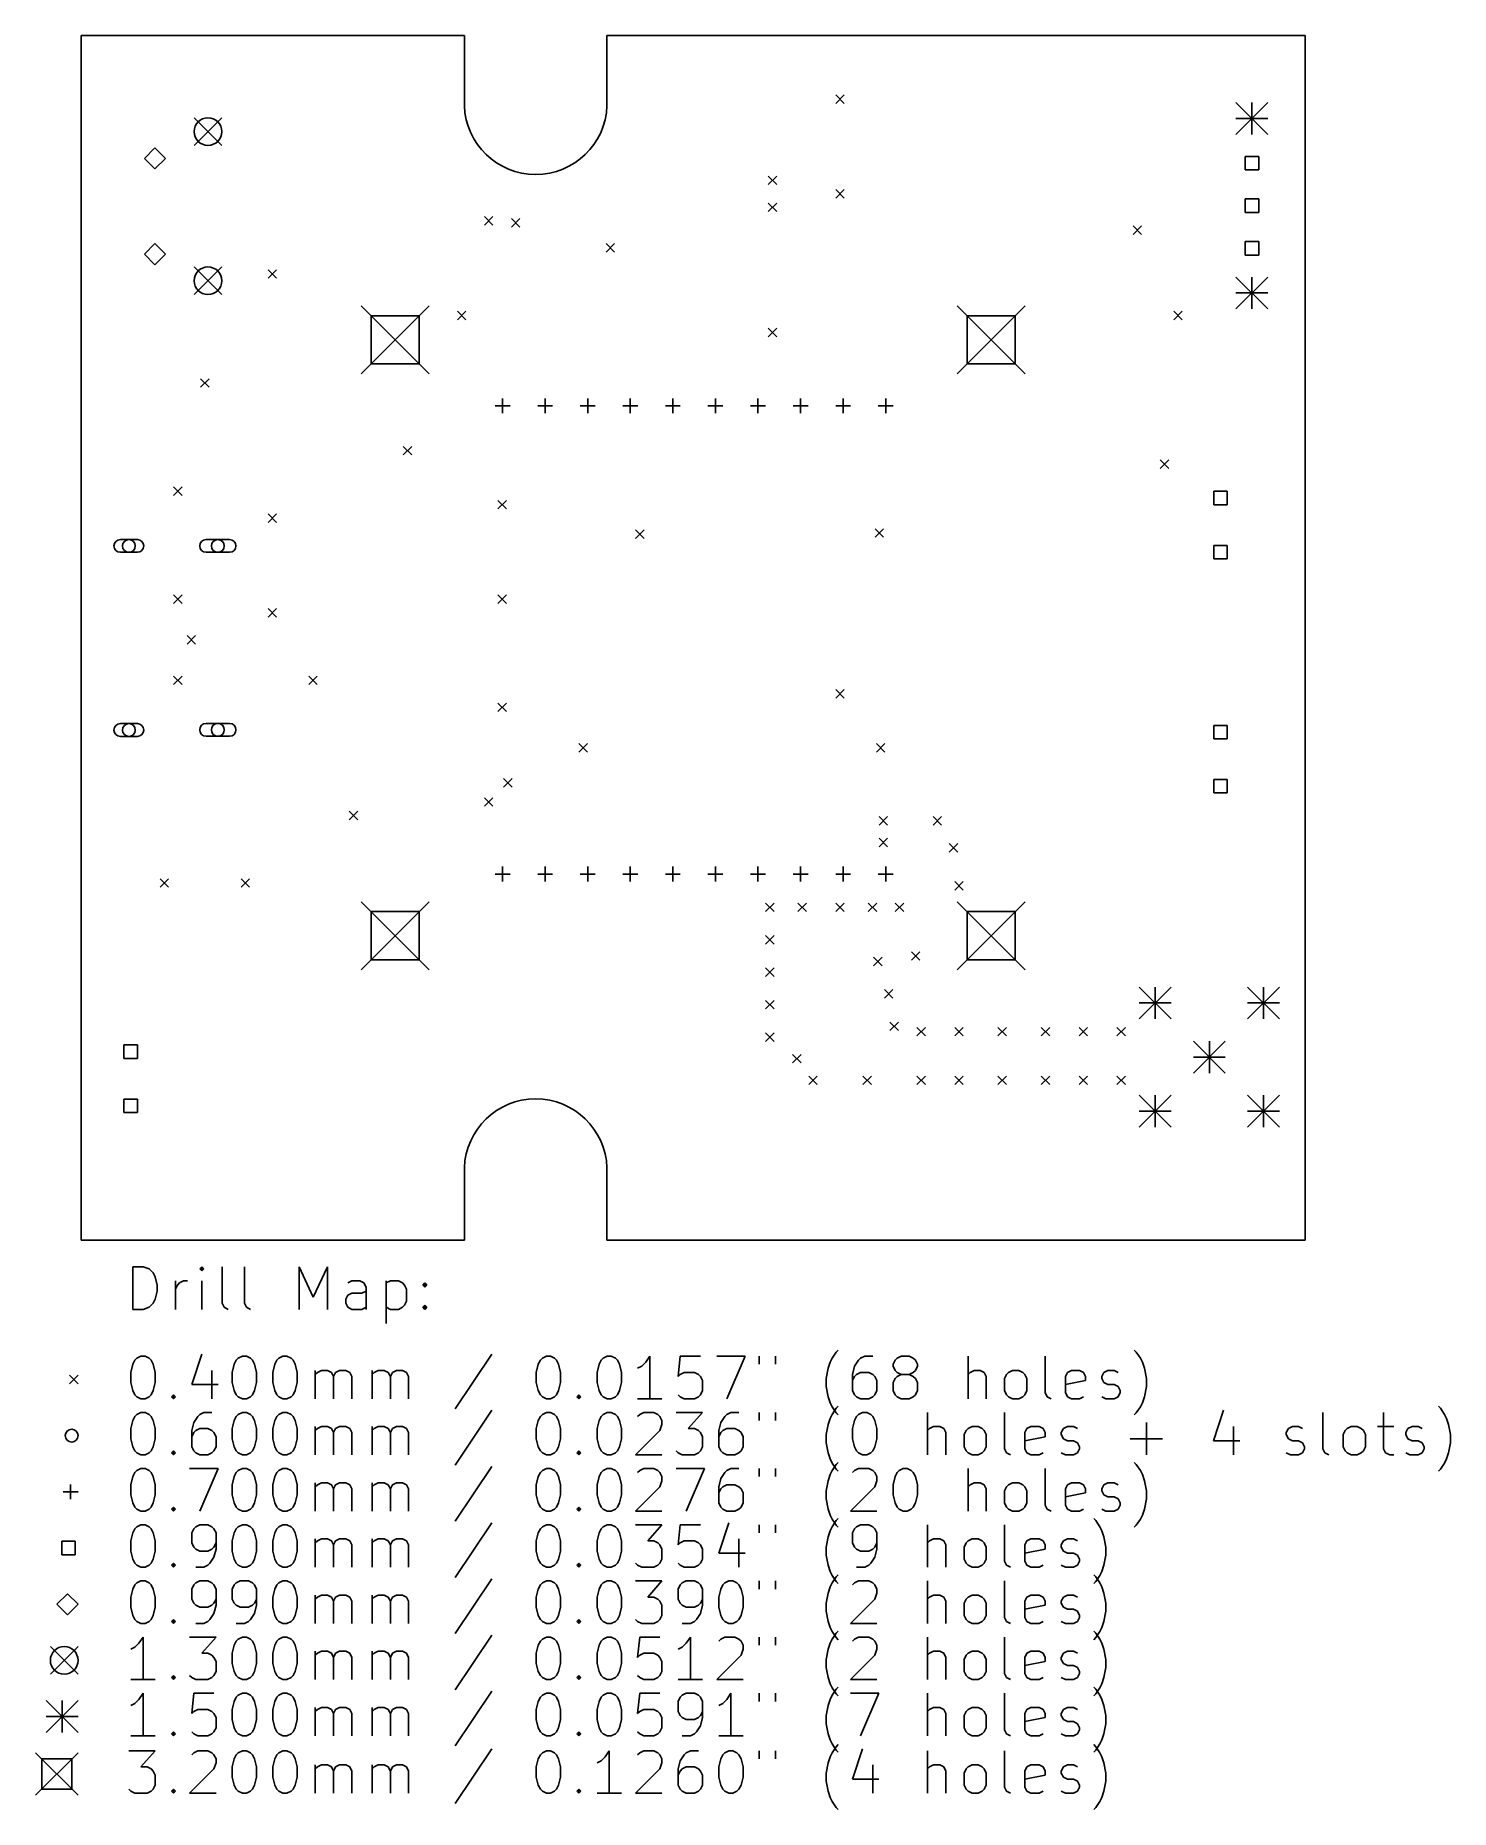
# Model space of a CAD drawing. Extents: x 3.26 to 5.88, y -6.59 to -3.31.
import ezdxf

# ---------------------------------------------------------------- set-up
doc = ezdxf.new("R2010")
doc.units = 0
doc.header["$MEASUREMENT"] = 0
doc.layers.add('BLACK', color=7, linetype='CONTINUOUS')

msp = doc.modelspace()

# ---------------------------------------------------------------- linework, layer by layer
at = {"layer": 'BLACK', "linetype": 'CONTINUOUS'}
for p, q in [((3.34646, -3.30709), (3.34646, -5.53543)), ((4.05512, -3.30709), (3.34646, -3.30709)), ((4.05512, -3.43701), (4.05512, -3.30709)), ((5.61024, -3.30709), (4.3189, -3.30709)), ((4.3189, -3.30709), (4.3189, -3.43701)), ((5.61024, -5.53543), (5.61024, -3.30709)), ((4.74213, -3.41713), (4.75787, -3.43287)), ((4.75787, -3.41713), (4.74213, -3.43287)), ((5.48228, -3.4311), (5.54134, -3.49016)), ((5.54134, -3.4311), (5.48228, -3.49016)), ((5.51181, -3.4311), (5.51181, -3.49016)), ((3.55522, -3.45925), (3.6064, -3.51043)), ((3.6064, -3.45925), (3.55522, -3.51043)), ((5.48228, -3.46063), (5.54134, -3.46063)), ((3.48278, -3.51496), (3.46329, -3.53445)), ((3.46329, -3.53445), (3.48278, -3.55394)), ((3.50226, -3.53445), (3.48278, -3.51496)), ((3.48278, -3.55394), (3.50226, -3.53445)), ((5.52434, -3.53078), (5.49928, -3.53078)), ((5.49928, -3.53078), (5.49928, -3.55583)), ((5.52434, -3.55583), (5.52434, -3.53078)), ((4.61713, -3.56713), (4.63287, -3.58287)), ((4.63287, -3.56713), (4.61713, -3.58287)), ((5.49928, -3.55583), (5.52434, -3.55583)), ((4.74213, -3.59213), (4.75787, -3.60787)), ((4.75787, -3.59213), (4.74213, -3.60787)), ((5.52434, -3.60952), (5.49928, -3.60952)), ((5.49928, -3.60952), (5.49928, -3.63457)), ((5.52434, -3.63457), (5.52434, -3.60952)), ((4.09213, -3.64213), (4.10787, -3.65787)), ((4.10787, -3.64213), (4.09213, -3.65787)), ((4.61713, -3.61713), (4.63287, -3.63287)), ((4.63287, -3.61713), (4.61713, -3.63287)), ((5.49928, -3.63457), (5.52434, -3.63457)), ((4.14213, -3.64565), (4.15787, -3.6614)), ((4.15787, -3.64565), (4.14213, -3.6614)), ((5.29213, -3.65947), (5.30787, -3.67522)), ((5.30787, -3.65947), (5.29213, -3.67522)), ((3.48278, -3.69213), (3.46329, -3.71161)), ((3.50226, -3.71161), (3.48278, -3.69213)), ((4.31713, -3.69213), (4.33287, -3.70787)), ((4.33287, -3.69213), (4.31713, -3.70787)), ((5.52434, -3.68826), (5.49928, -3.68826)), ((5.49928, -3.68826), (5.49928, -3.71331)), ((5.52434, -3.71331), (5.52434, -3.68826)), ((3.46329, -3.71161), (3.48278, -3.7311)), ((3.48278, -3.7311), (3.50226, -3.71161)), ((3.55522, -3.73524), (3.6064, -3.78642)), ((3.6064, -3.73524), (3.55522, -3.78642)), ((3.69213, -3.74057), (3.70787, -3.75632)), ((3.70787, -3.74057), (3.69213, -3.75632)), ((5.49928, -3.71331), (5.52434, -3.71331)), ((5.48228, -3.75394), (5.54134, -3.81299)), ((5.54134, -3.75394), (5.48228, -3.81299)), ((5.51181, -3.75394), (5.51181, -3.81299)), ((5.48228, -3.78346), (5.54134, -3.78346)), ((3.86417, -3.80709), (3.99016, -3.93307)), ((3.99016, -3.80709), (3.86417, -3.93307)), ((3.97171, -3.82554), (3.88262, -3.82554)), ((3.88262, -3.82554), (3.88262, -3.91462)), ((3.97171, -3.91462), (3.97171, -3.82554)), ((4.04213, -3.81713), (4.05787, -3.83287)), ((4.05787, -3.81713), (4.04213, -3.83287)), ((4.96654, -3.80709), (5.09252, -3.93307)), ((5.09252, -3.80709), (4.96654, -3.93307)), ((5.07407, -3.82554), (4.98498, -3.82554)), ((4.98498, -3.82554), (4.98498, -3.91462)), ((5.07407, -3.91462), (5.07407, -3.82554)), ((5.36713, -3.81713), (5.38287, -3.83287)), ((5.38287, -3.81713), (5.36713, -3.83287)), ((4.61713, -3.8486), (4.63287, -3.86435)), ((4.63287, -3.8486), (4.61713, -3.86435)), ((3.88262, -3.91462), (3.97171, -3.91462)), ((4.98498, -3.91462), (5.07407, -3.91462)), ((3.56713, -3.94213), (3.58287, -3.95787)), ((3.58287, -3.94213), (3.56713, -3.95787)), ((4.11201, -3.99213), (4.13957, -3.99213)), ((4.12579, -3.97835), (4.12579, -4.00591)), ((4.19075, -3.99213), (4.21831, -3.99213)), ((4.20453, -3.97835), (4.20453, -4.00591)), ((4.26949, -3.99213), (4.29705, -3.99213)), ((4.28327, -3.97835), (4.28327, -4.00591)), ((4.34823, -3.99213), (4.37579, -3.99213)), ((4.36201, -3.97835), (4.36201, -4.00591)), ((4.42697, -3.99213), (4.45453, -3.99213)), ((4.44075, -3.97835), (4.44075, -4.00591)), ((4.50571, -3.99213), (4.53327, -3.99213)), ((4.51949, -3.97835), (4.51949, -4.00591)), ((4.58445, -3.99213), (4.61201, -3.99213)), ((4.59823, -3.97835), (4.59823, -4.00591)), ((4.66319, -3.99213), (4.69075, -3.99213)), ((4.67697, -3.97835), (4.67697, -4.00591)), ((4.74193, -3.99213), (4.76949, -3.99213)), ((4.75571, -3.97835), (4.75571, -4.00591)), ((4.82067, -3.99213), (4.84823, -3.99213)), ((4.83445, -3.97835), (4.83445, -4.00591)), ((3.94213, -4.06713), (3.95787, -4.08287)), ((3.95787, -4.06713), (3.94213, -4.08287)), ((5.34213, -4.09213), (5.35787, -4.10787)), ((5.35787, -4.09213), (5.34213, -4.10787)), ((3.51713, -4.14213), (3.53287, -4.15787)), ((3.53287, -4.14213), (3.51713, -4.15787)), ((4.11713, -4.16713), (4.13287, -4.18287)), ((4.13287, -4.16713), (4.11713, -4.18287)), ((5.46627, -4.15027), (5.44121, -4.15027)), ((5.44121, -4.15027), (5.44121, -4.17532)), ((5.46627, -4.17532), (5.46627, -4.15027)), ((3.69213, -4.19213), (3.70787, -4.20787)), ((3.70787, -4.19213), (3.69213, -4.20787)), ((5.44121, -4.17532), (5.46627, -4.17532)), ((4.37172, -4.22172), (4.38747, -4.23747)), ((4.38747, -4.22172), (4.37172, -4.23747)), ((4.81472, -4.21953), (4.83047, -4.23528)), ((4.83047, -4.21953), (4.81472, -4.23528)), ((3.4503, -4.23957), (3.4188, -4.23957)), ((3.4503, -4.26319), (3.4188, -4.26319)), ((3.62077, -4.23957), (3.57746, -4.23957)), ((3.62077, -4.26319), (3.57746, -4.26319)), ((5.46627, -4.25027), (5.44121, -4.25027)), ((5.44121, -4.25027), (5.44121, -4.27532)), ((5.46627, -4.27532), (5.46627, -4.25027)), ((5.44121, -4.27532), (5.46627, -4.27532)), ((3.51713, -4.34213), (3.53287, -4.35787)), ((3.53287, -4.34213), (3.51713, -4.35787)), ((4.11713, -4.34213), (4.13287, -4.35787)), ((4.13287, -4.34213), (4.11713, -4.35787)), ((3.69213, -4.36713), (3.70787, -4.38287)), ((3.70787, -4.36713), (3.69213, -4.38287)), ((3.54213, -4.41713), (3.55787, -4.43287)), ((3.55787, -4.41713), (3.54213, -4.43287)), ((3.51713, -4.49213), (3.53287, -4.50787)), ((3.53287, -4.49213), (3.51713, -4.50787)), ((3.76713, -4.49213), (3.78287, -4.50787)), ((3.78287, -4.49213), (3.76713, -4.50787)), ((4.74213, -4.51713), (4.75787, -4.53287)), ((4.75787, -4.51713), (4.74213, -4.53287)), ((4.11713, -4.54213), (4.13287, -4.55787)), ((4.13287, -4.54213), (4.11713, -4.55787)), ((3.4503, -4.58012), (3.4188, -4.58012)), ((3.62077, -4.57972), (3.57746, -4.57972)), ((5.46627, -4.58334), (5.44121, -4.58334)), ((5.44121, -4.58334), (5.44121, -4.60839)), ((5.46627, -4.60839), (5.46627, -4.58334)), ((3.4503, -4.60374), (3.4188, -4.60374)), ((3.62077, -4.60335), (3.57746, -4.60335)), ((4.26713, -4.61713), (4.28287, -4.63287)), ((4.28287, -4.61713), (4.26713, -4.63287)), ((4.81713, -4.61713), (4.83287, -4.63287)), ((4.83287, -4.61713), (4.81713, -4.63287)), ((5.44121, -4.60839), (5.46627, -4.60839)), ((4.12761, -4.68164), (4.14336, -4.69739)), ((4.14336, -4.68164), (4.12761, -4.69739)), ((5.46627, -4.68334), (5.44121, -4.68334)), ((5.44121, -4.68334), (5.44121, -4.70839)), ((5.46627, -4.70839), (5.46627, -4.68334)), ((4.09213, -4.71713), (4.10787, -4.73287)), ((4.10787, -4.71713), (4.09213, -4.73287)), ((5.44121, -4.70839), (5.46627, -4.70839)), ((3.84213, -4.74213), (3.85787, -4.75787)), ((3.85787, -4.74213), (3.84213, -4.75787)), ((4.82213, -4.75213), (4.83787, -4.76787)), ((4.83787, -4.75213), (4.82213, -4.76787)), ((4.92213, -4.75213), (4.93787, -4.76787)), ((4.93787, -4.75213), (4.92213, -4.76787)), ((4.82213, -4.79213), (4.83787, -4.80787)), ((4.83787, -4.79213), (4.82213, -4.80787)), ((4.95213, -4.80213), (4.96787, -4.81787)), ((4.96787, -4.80213), (4.95213, -4.81787)), ((4.12579, -4.84449), (4.12579, -4.87205)), ((4.20453, -4.84449), (4.20453, -4.87205)), ((4.28327, -4.84449), (4.28327, -4.87205)), ((4.36201, -4.84449), (4.36201, -4.87205)), ((4.44075, -4.84449), (4.44075, -4.87205)), ((4.51949, -4.84449), (4.51949, -4.87205)), ((4.59823, -4.84449), (4.59823, -4.87205)), ((4.67697, -4.84449), (4.67697, -4.87205)), ((4.75571, -4.84449), (4.75571, -4.87205)), ((4.83445, -4.84449), (4.83445, -4.87205)), ((3.49213, -4.86713), (3.50787, -4.88287)), ((3.50787, -4.86713), (3.49213, -4.88287)), ((3.64213, -4.86713), (3.65787, -4.88287)), ((3.65787, -4.86713), (3.64213, -4.88287)), ((4.11201, -4.85827), (4.13957, -4.85827)), ((4.19075, -4.85827), (4.21831, -4.85827)), ((4.26949, -4.85827), (4.29705, -4.85827)), ((4.34823, -4.85827), (4.37579, -4.85827)), ((4.42697, -4.85827), (4.45453, -4.85827)), ((4.50571, -4.85827), (4.53327, -4.85827)), ((4.58445, -4.85827), (4.61201, -4.85827)), ((4.66319, -4.85827), (4.69075, -4.85827)), ((4.74193, -4.85827), (4.76949, -4.85827)), ((4.82067, -4.85827), (4.84823, -4.85827)), ((4.96213, -4.87213), (4.97787, -4.88787)), ((4.97787, -4.87213), (4.96213, -4.88787)), ((3.86417, -4.90945), (3.99016, -5.03543)), ((3.99016, -4.90945), (3.86417, -5.03543)), ((4.61213, -4.91213), (4.62787, -4.92787)), ((4.62787, -4.91213), (4.61213, -4.92787)), ((4.67213, -4.91213), (4.68787, -4.92787)), ((4.68787, -4.91213), (4.67213, -4.92787)), ((4.74213, -4.91213), (4.75787, -4.92787)), ((4.75787, -4.91213), (4.74213, -4.92787)), ((4.80213, -4.91213), (4.81787, -4.92787)), ((4.81787, -4.91213), (4.80213, -4.92787)), ((4.85213, -4.91213), (4.86787, -4.92787)), ((4.86787, -4.91213), (4.85213, -4.92787)), ((4.96654, -4.90945), (5.09252, -5.03543)), ((5.09252, -4.90945), (4.96654, -5.03543)), ((3.97171, -4.9279), (3.88262, -4.9279)), ((3.88262, -4.9279), (3.88262, -5.01698)), ((3.97171, -5.01698), (3.97171, -4.9279)), ((5.07407, -4.9279), (4.98498, -4.9279)), ((4.98498, -4.9279), (4.98498, -5.01698)), ((5.07407, -5.01698), (5.07407, -4.9279)), ((4.61213, -4.97213), (4.62787, -4.98787)), ((4.62787, -4.97213), (4.61213, -4.98787)), ((3.88262, -5.01698), (3.97171, -5.01698)), ((4.81213, -5.01213), (4.82787, -5.02787)), ((4.82787, -5.01213), (4.81213, -5.02787)), ((4.88213, -5.00213), (4.89787, -5.01787)), ((4.89787, -5.00213), (4.88213, -5.01787)), ((4.98498, -5.01698), (5.07407, -5.01698)), ((4.61213, -5.03213), (4.62787, -5.04787)), ((4.62787, -5.03213), (4.61213, -5.04787)), ((4.83213, -5.07213), (4.84787, -5.08787)), ((4.84787, -5.07213), (4.83213, -5.08787)), ((5.30354, -5.06732), (5.3626, -5.12638)), ((5.3626, -5.06732), (5.30354, -5.12638)), ((5.33307, -5.06732), (5.33307, -5.12638)), ((5.50354, -5.06732), (5.5626, -5.12638)), ((5.5626, -5.06732), (5.50354, -5.12638)), ((5.53307, -5.06732), (5.53307, -5.12638)), ((4.61213, -5.09213), (4.62787, -5.10787)), ((4.62787, -5.09213), (4.61213, -5.10787)), ((5.30354, -5.09685), (5.3626, -5.09685)), ((5.50354, -5.09685), (5.5626, -5.09685)), ((4.61213, -5.15213), (4.62787, -5.16787)), ((4.62787, -5.15213), (4.61213, -5.16787)), ((4.84213, -5.13213), (4.85787, -5.14787)), ((4.85787, -5.13213), (4.84213, -5.14787)), ((4.89213, -5.14213), (4.90787, -5.15787)), ((4.90787, -5.14213), (4.89213, -5.15787)), ((4.96213, -5.14213), (4.97787, -5.15787)), ((4.97787, -5.14213), (4.96213, -5.15787)), ((5.04213, -5.14213), (5.05787, -5.15787)), ((5.05787, -5.14213), (5.04213, -5.15787)), ((5.12213, -5.14213), (5.13787, -5.15787)), ((5.13787, -5.14213), (5.12213, -5.15787)), ((5.19213, -5.14213), (5.20787, -5.15787)), ((5.20787, -5.14213), (5.19213, -5.15787)), ((5.26213, -5.14213), (5.27787, -5.15787)), ((5.27787, -5.14213), (5.26213, -5.15787)), ((3.45052, -5.17448), (3.42546, -5.17448)), ((3.42546, -5.17448), (3.42546, -5.19954)), ((3.45052, -5.19954), (3.45052, -5.17448)), ((5.40354, -5.16732), (5.4626, -5.22638)), ((5.4626, -5.16732), (5.40354, -5.22638)), ((5.43307, -5.16732), (5.43307, -5.22638)), ((3.42546, -5.19954), (3.45052, -5.19954)), ((4.66213, -5.19213), (4.67787, -5.20787)), ((4.67787, -5.19213), (4.66213, -5.20787)), ((5.40354, -5.19685), (5.4626, -5.19685)), ((4.69213, -5.23213), (4.70787, -5.24787)), ((4.70787, -5.23213), (4.69213, -5.24787)), ((4.79213, -5.23213), (4.80787, -5.24787)), ((4.80787, -5.23213), (4.79213, -5.24787)), ((4.89213, -5.23213), (4.90787, -5.24787)), ((4.90787, -5.23213), (4.89213, -5.24787)), ((4.96213, -5.23213), (4.97787, -5.24787)), ((4.97787, -5.23213), (4.96213, -5.24787)), ((5.04213, -5.23213), (5.05787, -5.24787)), ((5.05787, -5.23213), (5.04213, -5.24787)), ((5.12213, -5.23213), (5.13787, -5.24787)), ((5.13787, -5.23213), (5.12213, -5.24787)), ((5.19213, -5.23213), (5.20787, -5.24787)), ((5.20787, -5.23213), (5.19213, -5.24787)), ((5.26213, -5.23213), (5.27787, -5.24787)), ((5.27787, -5.23213), (5.26213, -5.24787)), ((3.45052, -5.27448), (3.42546, -5.27448)), ((3.42546, -5.27448), (3.42546, -5.29954)), ((3.45052, -5.29954), (3.45052, -5.27448)), ((5.30354, -5.26732), (5.3626, -5.32638)), ((5.3626, -5.26732), (5.30354, -5.32638)), ((5.33307, -5.26732), (5.33307, -5.32638)), ((5.50354, -5.26732), (5.5626, -5.32638)), ((5.5626, -5.26732), (5.50354, -5.32638)), ((5.53307, -5.26732), (5.53307, -5.32638)), ((3.42546, -5.29954), (3.45052, -5.29954)), ((5.30354, -5.29685), (5.3626, -5.29685)), ((5.50354, -5.29685), (5.5626, -5.29685)), ((4.05512, -5.53543), (4.05512, -5.40157)), ((4.3189, -5.40157), (4.3189, -5.53543)), ((3.34646, -5.53543), (4.05512, -5.53543)), ((4.3189, -5.53543), (5.61024, -5.53543)), ((3.44198, -5.66357), (3.44198, -5.58483)), ((3.44198, -5.58483), (3.46072, -5.58483)), ((3.46072, -5.58483), (3.47197, -5.58858)), ((3.47197, -5.58858), (3.47947, -5.59608)), ((3.47947, -5.59608), (3.48322, -5.60358)), ((3.48322, -5.60358), (3.48697, -5.61858)), ((3.52072, -5.66357), (3.52072, -5.61108)), ((3.52822, -5.61483), (3.53571, -5.61108)), ((3.53571, -5.61108), (3.54321, -5.61108)), ((3.56946, -5.58483), (3.56571, -5.58858)), ((3.56571, -5.58858), (3.56946, -5.59233)), ((3.57321, -5.58858), (3.56946, -5.58483)), ((3.56946, -5.58483), (3.56946, -5.59233)), ((3.56946, -5.59233), (3.57321, -5.58858)), ((3.56946, -5.66357), (3.56946, -5.61108)), ((3.60696, -5.65232), (3.60696, -5.58483)), ((3.6482, -5.65232), (3.6482, -5.58483)), ((3.74944, -5.66357), (3.74944, -5.58483)), ((3.74944, -5.58483), (3.77568, -5.64108)), ((3.77568, -5.64108), (3.80193, -5.58483)), ((3.80193, -5.58483), (3.80193, -5.66357)), ((3.84693, -5.61108), (3.83943, -5.61483)), ((3.86192, -5.61108), (3.84693, -5.61108)), ((3.86942, -5.61483), (3.86192, -5.61108)), ((3.91067, -5.61108), (3.91067, -5.68982)), ((3.91067, -5.61483), (3.91817, -5.61108)), ((3.91817, -5.61108), (3.93316, -5.61108)), ((3.93316, -5.61108), (3.94066, -5.61483)), ((3.48697, -5.62983), (3.48322, -5.64483)), ((3.48697, -5.61858), (3.48697, -5.62983)), ((3.52072, -5.62608), (3.52447, -5.61858)), ((3.52447, -5.61858), (3.52822, -5.61483)), ((3.83568, -5.64483), (3.83943, -5.63733)), ((3.83943, -5.63733), (3.84693, -5.63358)), ((3.84693, -5.63358), (3.86567, -5.63358)), ((3.86567, -5.63358), (3.87317, -5.62983)), ((3.87317, -5.62233), (3.86942, -5.61483)), ((3.87317, -5.66357), (3.87317, -5.62233)), ((3.94066, -5.61483), (3.94441, -5.61858)), ((3.94441, -5.61858), (3.94816, -5.62608)), ((3.94816, -5.62608), (3.94816, -5.64858)), ((3.97816, -5.61858), (3.98191, -5.61483)), ((3.98191, -5.62233), (3.97816, -5.61858)), ((3.98191, -5.61483), (3.98566, -5.61858)), ((3.98191, -5.61483), (3.98191, -5.62233)), ((3.98566, -5.61858), (3.98191, -5.62233)), ((3.46072, -5.66357), (3.44198, -5.66357)), ((3.47197, -5.65982), (3.46072, -5.66357)), ((3.47947, -5.65232), (3.47197, -5.65982)), ((3.48322, -5.64483), (3.47947, -5.65232)), ((3.6107, -5.65982), (3.60696, -5.65232)), ((3.6182, -5.66357), (3.6107, -5.65982)), ((3.65195, -5.65982), (3.6482, -5.65232)), ((3.65945, -5.66357), (3.65195, -5.65982)), ((3.83568, -5.65232), (3.83568, -5.64483)), ((3.83943, -5.65982), (3.83568, -5.65232)), ((3.84693, -5.66357), (3.83943, -5.65982)), ((3.86567, -5.66357), (3.84693, -5.66357)), ((3.87317, -5.65982), (3.86567, -5.66357)), ((3.91817, -5.66357), (3.91067, -5.65982)), ((3.93316, -5.66357), (3.91817, -5.66357)), ((3.94066, -5.65982), (3.93316, -5.66357)), ((3.94441, -5.65607), (3.94066, -5.65982)), ((3.94816, -5.64858), (3.94441, -5.65607)), ((3.97816, -5.65982), (3.98191, -5.65607)), ((3.98191, -5.66357), (3.97816, -5.65982)), ((3.98191, -5.65607), (3.98566, -5.65982)), ((3.98191, -5.65607), (3.98191, -5.66357)), ((3.98566, -5.65982), (3.98191, -5.66357)), ((4.73556, -5.75394), (4.74306, -5.74269)), ((4.74306, -5.74269), (4.74681, -5.73894)), ((5.29799, -5.74269), (5.29424, -5.73894)), ((5.30549, -5.75394), (5.29799, -5.74269)), ((3.43823, -5.78018), (3.44198, -5.76519)), ((3.44198, -5.76519), (3.44573, -5.75769)), ((3.44573, -5.75769), (3.44948, -5.75394)), ((3.44948, -5.75394), (3.45697, -5.75019)), ((3.45697, -5.75019), (3.46447, -5.75019)), ((3.46447, -5.75019), (3.47197, -5.75394)), ((3.47197, -5.75394), (3.47572, -5.75769)), ((3.47572, -5.75769), (3.47947, -5.76519)), ((3.47947, -5.76519), (3.48322, -5.78018)), ((3.56946, -5.74644), (3.55071, -5.80268)), ((3.6257, -5.78018), (3.62945, -5.76519)), ((3.62945, -5.76519), (3.6332, -5.75769)), ((3.6332, -5.75769), (3.63695, -5.75394)), ((3.63695, -5.75394), (3.64445, -5.75019)), ((3.64445, -5.75019), (3.65195, -5.75019)), ((3.65195, -5.75019), (3.65945, -5.75394)), ((3.65945, -5.75394), (3.6632, -5.75769)), ((3.6632, -5.75769), (3.66695, -5.76519)), ((3.66695, -5.76519), (3.6707, -5.78018)), ((3.70069, -5.78018), (3.70444, -5.76519)), ((3.70444, -5.76519), (3.70819, -5.75769)), ((3.70819, -5.75769), (3.71194, -5.75394)), ((3.71194, -5.75394), (3.71944, -5.75019)), ((3.71944, -5.75019), (3.72694, -5.75019)), ((3.72694, -5.75019), (3.73444, -5.75394)), ((3.73444, -5.75394), (3.73819, -5.75769)), ((3.73819, -5.75769), (3.74194, -5.76519)), ((3.74194, -5.76519), (3.74569, -5.78018)), ((4.10564, -5.74644), (4.03815, -5.84768)), ((4.18813, -5.78018), (4.19188, -5.76519)), ((4.19188, -5.76519), (4.19563, -5.75769)), ((4.19563, -5.75769), (4.19938, -5.75394)), ((4.19938, -5.75394), (4.20688, -5.75019)), ((4.20688, -5.75019), (4.21438, -5.75019)), ((4.21438, -5.75019), (4.22188, -5.75394)), ((4.22188, -5.75394), (4.22563, -5.75769)), ((4.22563, -5.75769), (4.22938, -5.76519)), ((4.22938, -5.76519), (4.23313, -5.78018)), ((4.30062, -5.78018), (4.30437, -5.76519)), ((4.30437, -5.76519), (4.30812, -5.75769)), ((4.30812, -5.75769), (4.31187, -5.75394)), ((4.31187, -5.75394), (4.31937, -5.75019)), ((4.31937, -5.75019), (4.32687, -5.75019)), ((4.32687, -5.75019), (4.33436, -5.75394)), ((4.33436, -5.75394), (4.33811, -5.75769)), ((4.33811, -5.75769), (4.34186, -5.76519)), ((4.34186, -5.76519), (4.34561, -5.78018)), ((4.38311, -5.76894), (4.37561, -5.77268)), ((4.39061, -5.76144), (4.38311, -5.76894)), ((4.39811, -5.75019), (4.39061, -5.76144)), ((4.39811, -5.82893), (4.39811, -5.75019)), ((4.45435, -5.75019), (4.4506, -5.78768)), ((4.49184, -5.75019), (4.45435, -5.75019)), ((4.52184, -5.75019), (4.57433, -5.75019)), ((4.57433, -5.75019), (4.54059, -5.82893)), ((4.60058, -5.75019), (4.60058, -5.76519)), ((4.63058, -5.75019), (4.63058, -5.76519)), ((4.72432, -5.79143), (4.72807, -5.77268)), ((4.72807, -5.77268), (4.73181, -5.76144)), ((4.73181, -5.76144), (4.73556, -5.75394)), ((4.77681, -5.76894), (4.77306, -5.78393)), ((4.78431, -5.75769), (4.77681, -5.76894)), ((4.78806, -5.75394), (4.78431, -5.75769)), ((4.79556, -5.75019), (4.78806, -5.75394)), ((4.81055, -5.75019), (4.79556, -5.75019)), ((4.84805, -5.76519), (4.8518, -5.75769)), ((4.84805, -5.76894), (4.84805, -5.76519)), ((4.8518, -5.77643), (4.84805, -5.76894)), ((4.8518, -5.75769), (4.85555, -5.75394)), ((4.85555, -5.75394), (4.86305, -5.75019)), ((4.86305, -5.75019), (4.87805, -5.75019)), ((4.87805, -5.75019), (4.88555, -5.75394)), ((4.88555, -5.75394), (4.8893, -5.75769)), ((4.8893, -5.75769), (4.89304, -5.76519)), ((4.89304, -5.76894), (4.8893, -5.77643)), ((4.89304, -5.76519), (4.89304, -5.76894)), ((4.98678, -5.82893), (4.98678, -5.75019)), ((5.12927, -5.81768), (5.12927, -5.75019)), ((5.30924, -5.76144), (5.30549, -5.75394)), ((5.31299, -5.77268), (5.30924, -5.76144)), ((5.31674, -5.79143), (5.31299, -5.77268)), ((3.3248, -5.78543), (3.34055, -5.80118)), ((3.34055, -5.78543), (3.3248, -5.80118)), ((3.43823, -5.79893), (3.43823, -5.78018)), ((3.44198, -5.81393), (3.43823, -5.79893)), ((3.48322, -5.79893), (3.47947, -5.81393)), ((3.48322, -5.78018), (3.48322, -5.79893)), ((3.55071, -5.80268), (3.59946, -5.80268)), ((3.58821, -5.77643), (3.58821, -5.82893)), ((3.6257, -5.79893), (3.6257, -5.78018)), ((3.62945, -5.81393), (3.6257, -5.79893)), ((3.6707, -5.79893), (3.66695, -5.81393)), ((3.6707, -5.78018), (3.6707, -5.79893)), ((3.70069, -5.79893), (3.70069, -5.78018)), ((3.70444, -5.81393), (3.70069, -5.79893)), ((3.74569, -5.79893), (3.74194, -5.81393)), ((3.74569, -5.78018), (3.74569, -5.79893)), ((3.77943, -5.82893), (3.77943, -5.77643)), ((3.77943, -5.78393), (3.78318, -5.78018)), ((3.78318, -5.78018), (3.79068, -5.77643)), ((3.79068, -5.77643), (3.80193, -5.77643)), ((3.80193, -5.77643), (3.80943, -5.78018)), ((3.80943, -5.78018), (3.81318, -5.78768)), ((3.81318, -5.78768), (3.81693, -5.78018)), ((3.81318, -5.78768), (3.81318, -5.82893)), ((3.81693, -5.78018), (3.82443, -5.77643)), ((3.82443, -5.77643), (3.83568, -5.77643)), ((3.83568, -5.77643), (3.84318, -5.78018)), ((3.84318, -5.78018), (3.84693, -5.78768)), ((3.84693, -5.78768), (3.84693, -5.82893)), ((3.88442, -5.82893), (3.88442, -5.77643)), ((3.88442, -5.78393), (3.88817, -5.78018)), ((3.88817, -5.78018), (3.89567, -5.77643)), ((3.89567, -5.77643), (3.90692, -5.77643)), ((3.90692, -5.77643), (3.91442, -5.78018)), ((3.91442, -5.78018), (3.91817, -5.78768)), ((3.91817, -5.78768), (3.92192, -5.78018)), ((3.91817, -5.78768), (3.91817, -5.82893)), ((3.92192, -5.78018), (3.92942, -5.77643)), ((3.92942, -5.77643), (3.94066, -5.77643)), ((3.94066, -5.77643), (3.94816, -5.78018)), ((3.94816, -5.78018), (3.95191, -5.78768)), ((3.95191, -5.78768), (3.95191, -5.82893)), ((4.18813, -5.79893), (4.18813, -5.78018)), ((4.19188, -5.81393), (4.18813, -5.79893)), ((4.23313, -5.79893), (4.22938, -5.81393)), ((4.23313, -5.78018), (4.23313, -5.79893)), ((4.30062, -5.79893), (4.30062, -5.78018)), ((4.30437, -5.81393), (4.30062, -5.79893)), ((4.34561, -5.79893), (4.34186, -5.81393)), ((4.34561, -5.78018), (4.34561, -5.79893)), ((4.4506, -5.78768), (4.45435, -5.78393)), ((4.45435, -5.78393), (4.46185, -5.78018)), ((4.46185, -5.78018), (4.4806, -5.78018)), ((4.4806, -5.78018), (4.4881, -5.78393)), ((4.4881, -5.78393), (4.49184, -5.78768)), ((4.49184, -5.78768), (4.49559, -5.79518)), ((4.49559, -5.79518), (4.49559, -5.81393)), ((4.72432, -5.80643), (4.72432, -5.79143)), ((4.72807, -5.82518), (4.72432, -5.80643)), ((4.77306, -5.78393), (4.77306, -5.81393)), ((4.77681, -5.78768), (4.77306, -5.79518)), ((4.78056, -5.78393), (4.77681, -5.78768)), ((4.78806, -5.78018), (4.78056, -5.78393)), ((4.80306, -5.78018), (4.78806, -5.78018)), ((4.81055, -5.78393), (4.80306, -5.78018)), ((4.8143, -5.78768), (4.81055, -5.78393)), ((4.81805, -5.79518), (4.8143, -5.78768)), ((4.81805, -5.81393), (4.81805, -5.79518)), ((4.8518, -5.79143), (4.84805, -5.79893)), ((4.84805, -5.79893), (4.84805, -5.81393)), ((4.85555, -5.78018), (4.8518, -5.77643)), ((4.85555, -5.78768), (4.8518, -5.79143)), ((4.86305, -5.78393), (4.85555, -5.78018)), ((4.86305, -5.78393), (4.85555, -5.78768)), ((4.87805, -5.78393), (4.86305, -5.78393)), ((4.88555, -5.78018), (4.87805, -5.78393)), ((4.88555, -5.78768), (4.87805, -5.78393)), ((4.8893, -5.77643), (4.88555, -5.78018)), ((4.8893, -5.79143), (4.88555, -5.78768)), ((4.89304, -5.79893), (4.8893, -5.79143)), ((4.89304, -5.81393), (4.89304, -5.79893)), ((4.99053, -5.78018), (4.98678, -5.78393)), ((4.99803, -5.77643), (4.99053, -5.78018)), ((5.00928, -5.77643), (4.99803, -5.77643)), ((5.01678, -5.78018), (5.00928, -5.77643)), ((5.02053, -5.78768), (5.01678, -5.78018)), ((5.02053, -5.82893), (5.02053, -5.78768)), ((5.05427, -5.79143), (5.05802, -5.78393)), ((5.05427, -5.81393), (5.05427, -5.79143)), ((5.05802, -5.78393), (5.06177, -5.78018)), ((5.06177, -5.78018), (5.06927, -5.77643)), ((5.06927, -5.77643), (5.08052, -5.77643)), ((5.08052, -5.77643), (5.08802, -5.78018)), ((5.08802, -5.78018), (5.09177, -5.78393)), ((5.09177, -5.78393), (5.09552, -5.79143)), ((5.09552, -5.79143), (5.09552, -5.81393)), ((5.16676, -5.78768), (5.17051, -5.78018)), ((5.16676, -5.81768), (5.16676, -5.78768)), ((5.20426, -5.79518), (5.16676, -5.80268)), ((5.17051, -5.78018), (5.17801, -5.77643)), ((5.17801, -5.77643), (5.19301, -5.77643)), ((5.19301, -5.77643), (5.20051, -5.78018)), ((5.20051, -5.78018), (5.20426, -5.78768)), ((5.20426, -5.78768), (5.20426, -5.79518)), ((5.23425, -5.78768), (5.238, -5.78018)), ((5.23425, -5.79143), (5.23425, -5.78768)), ((5.238, -5.79893), (5.23425, -5.79143)), ((5.238, -5.78018), (5.2455, -5.77643)), ((5.2455, -5.80268), (5.238, -5.79893)), ((5.2455, -5.77643), (5.25675, -5.77643)), ((5.25675, -5.80268), (5.2455, -5.80268)), ((5.25675, -5.77643), (5.26425, -5.78018)), ((5.26425, -5.80643), (5.25675, -5.80268)), ((5.268, -5.81393), (5.26425, -5.80643)), ((5.31299, -5.82518), (5.31674, -5.80643)), ((5.31674, -5.80643), (5.31674, -5.79143)), ((3.44573, -5.82143), (3.44198, -5.81393)), ((3.44948, -5.82518), (3.44573, -5.82143)), ((3.45697, -5.82893), (3.44948, -5.82518)), ((3.46447, -5.82893), (3.45697, -5.82893)), ((3.47197, -5.82518), (3.46447, -5.82893)), ((3.47572, -5.82143), (3.47197, -5.82518)), ((3.47947, -5.81393), (3.47572, -5.82143)), ((3.51322, -5.82518), (3.51697, -5.82143)), ((3.51697, -5.82893), (3.51322, -5.82518)), ((3.51697, -5.82143), (3.52072, -5.82518)), ((3.51697, -5.82143), (3.51697, -5.82893)), ((3.52072, -5.82518), (3.51697, -5.82893)), ((3.6332, -5.82143), (3.62945, -5.81393)), ((3.63695, -5.82518), (3.6332, -5.82143)), ((3.64445, -5.82893), (3.63695, -5.82518)), ((3.65195, -5.82893), (3.64445, -5.82893)), ((3.65945, -5.82518), (3.65195, -5.82893)), ((3.6632, -5.82143), (3.65945, -5.82518)), ((3.66695, -5.81393), (3.6632, -5.82143)), ((3.70819, -5.82143), (3.70444, -5.81393)), ((3.71194, -5.82518), (3.70819, -5.82143)), ((3.71944, -5.82893), (3.71194, -5.82518)), ((3.72694, -5.82893), (3.71944, -5.82893)), ((3.73444, -5.82518), (3.72694, -5.82893)), ((3.73819, -5.82143), (3.73444, -5.82518)), ((3.74194, -5.81393), (3.73819, -5.82143)), ((4.19563, -5.82143), (4.19188, -5.81393)), ((4.19938, -5.82518), (4.19563, -5.82143)), ((4.20688, -5.82893), (4.19938, -5.82518)), ((4.21438, -5.82893), (4.20688, -5.82893)), ((4.22188, -5.82518), (4.21438, -5.82893)), ((4.22563, -5.82143), (4.22188, -5.82518)), ((4.22938, -5.81393), (4.22563, -5.82143)), ((4.26312, -5.82518), (4.26687, -5.82143)), ((4.26687, -5.82893), (4.26312, -5.82518)), ((4.26687, -5.82143), (4.27062, -5.82518)), ((4.26687, -5.82143), (4.26687, -5.82893)), ((4.27062, -5.82518), (4.26687, -5.82893)), ((4.30812, -5.82143), (4.30437, -5.81393)), ((4.31187, -5.82518), (4.30812, -5.82143)), ((4.31937, -5.82893), (4.31187, -5.82518)), ((4.32687, -5.82893), (4.31937, -5.82893)), ((4.33436, -5.82518), (4.32687, -5.82893)), ((4.33811, -5.82143), (4.33436, -5.82518)), ((4.34186, -5.81393), (4.33811, -5.82143)), ((4.4206, -5.82893), (4.37561, -5.82893)), ((4.45435, -5.82518), (4.4506, -5.82143)), ((4.46185, -5.82893), (4.45435, -5.82518)), ((4.4806, -5.82893), (4.46185, -5.82893)), ((4.4881, -5.82518), (4.4806, -5.82893)), ((4.49184, -5.82143), (4.4881, -5.82518)), ((4.49559, -5.81393), (4.49184, -5.82143)), ((4.73181, -5.83643), (4.72807, -5.82518)), ((4.73556, -5.84393), (4.73181, -5.83643)), ((4.77306, -5.81393), (4.77681, -5.82143)), ((4.77681, -5.82143), (4.78056, -5.82518)), ((4.78056, -5.82518), (4.78806, -5.82893)), ((4.78806, -5.82893), (4.80306, -5.82893)), ((4.80306, -5.82893), (4.81055, -5.82518)), ((4.81055, -5.82518), (4.8143, -5.82143)), ((4.8143, -5.82143), (4.81805, -5.81393)), ((4.84805, -5.81393), (4.8518, -5.82143)), ((4.8518, -5.82143), (4.85555, -5.82518)), ((4.85555, -5.82518), (4.86305, -5.82893)), ((4.86305, -5.82893), (4.87805, -5.82893)), ((4.87805, -5.82893), (4.88555, -5.82518)), ((4.88555, -5.82518), (4.8893, -5.82143)), ((4.8893, -5.82143), (4.89304, -5.81393)), ((5.05802, -5.82143), (5.05427, -5.81393)), ((5.06177, -5.82518), (5.05802, -5.82143)), ((5.06927, -5.82893), (5.06177, -5.82518)), ((5.08052, -5.82893), (5.06927, -5.82893)), ((5.08802, -5.82518), (5.08052, -5.82893)), ((5.09177, -5.82143), (5.08802, -5.82518)), ((5.09552, -5.81393), (5.09177, -5.82143)), ((5.13301, -5.82518), (5.12927, -5.81768)), ((5.14051, -5.82893), (5.13301, -5.82518)), ((5.17051, -5.82518), (5.16676, -5.81768)), ((5.17801, -5.82893), (5.17051, -5.82518)), ((5.19301, -5.82893), (5.17801, -5.82893)), ((5.20051, -5.82518), (5.19301, -5.82893)), ((5.23425, -5.82518), (5.24175, -5.82893)), ((5.24175, -5.82893), (5.25675, -5.82893)), ((5.25675, -5.82893), (5.26425, -5.82518)), ((5.26425, -5.82518), (5.268, -5.81768)), ((5.268, -5.81768), (5.268, -5.81393)), ((5.30549, -5.84393), (5.30924, -5.83643)), ((5.30924, -5.83643), (5.31299, -5.82518)), ((3.43823, -5.88412), (3.44198, -5.86912)), ((3.44198, -5.86912), (3.44573, -5.86162)), ((3.44573, -5.86162), (3.44948, -5.85787)), ((3.44948, -5.85787), (3.45697, -5.85412)), ((3.45697, -5.85412), (3.46447, -5.85412)), ((3.46447, -5.85412), (3.47197, -5.85787)), ((3.47197, -5.85787), (3.47572, -5.86162)), ((3.47572, -5.86162), (3.47947, -5.86912)), ((3.47947, -5.86912), (3.48322, -5.88412)), ((3.55446, -5.87287), (3.55071, -5.88787)), ((3.56196, -5.86162), (3.55446, -5.87287)), ((3.56571, -5.85787), (3.56196, -5.86162)), ((3.57321, -5.85412), (3.56571, -5.85787)), ((3.58821, -5.85412), (3.57321, -5.85412)), ((3.6257, -5.88412), (3.62945, -5.86912)), ((3.62945, -5.86912), (3.6332, -5.86162)), ((3.6332, -5.86162), (3.63695, -5.85787)), ((3.63695, -5.85787), (3.64445, -5.85412)), ((3.64445, -5.85412), (3.65195, -5.85412)), ((3.65195, -5.85412), (3.65945, -5.85787)), ((3.65945, -5.85787), (3.6632, -5.86162)), ((3.6632, -5.86162), (3.66695, -5.86912)), ((3.66695, -5.86912), (3.6707, -5.88412)), ((3.70069, -5.88412), (3.70444, -5.86912)), ((3.70444, -5.86912), (3.70819, -5.86162)), ((3.70819, -5.86162), (3.71194, -5.85787)), ((3.71194, -5.85787), (3.71944, -5.85412)), ((3.71944, -5.85412), (3.72694, -5.85412)), ((3.72694, -5.85412), (3.73444, -5.85787)), ((3.73444, -5.85787), (3.73819, -5.86162)), ((3.73819, -5.86162), (3.74194, -5.86912)), ((3.74194, -5.86912), (3.74569, -5.88412)), ((4.10564, -5.85037), (4.03815, -5.95161)), ((4.18813, -5.88412), (4.19188, -5.86912)), ((4.19188, -5.86912), (4.19563, -5.86162)), ((4.19563, -5.86162), (4.19938, -5.85787)), ((4.19938, -5.85787), (4.20688, -5.85412)), ((4.20688, -5.85412), (4.21438, -5.85412)), ((4.21438, -5.85412), (4.22188, -5.85787)), ((4.22188, -5.85787), (4.22563, -5.86162)), ((4.22563, -5.86162), (4.22938, -5.86912)), ((4.22938, -5.86912), (4.23313, -5.88412)), ((4.30062, -5.88412), (4.30437, -5.86912)), ((4.30437, -5.86912), (4.30812, -5.86162)), ((4.30812, -5.86162), (4.31187, -5.85787)), ((4.31187, -5.85787), (4.31937, -5.85412)), ((4.31937, -5.85412), (4.32687, -5.85412)), ((4.32687, -5.85412), (4.33436, -5.85787)), ((4.33436, -5.85787), (4.33811, -5.86162)), ((4.33811, -5.86162), (4.34186, -5.86912)), ((4.34186, -5.86912), (4.34561, -5.88412)), ((4.37561, -5.86162), (4.37936, -5.85787)), ((4.37936, -5.85787), (4.38686, -5.85412)), ((4.38686, -5.85412), (4.40561, -5.85412)), ((4.40561, -5.85412), (4.4131, -5.85787)), ((4.4131, -5.85787), (4.41685, -5.86162)), ((4.41685, -5.86162), (4.4206, -5.86912)), ((4.4206, -5.86912), (4.4206, -5.87662)), ((4.44685, -5.85412), (4.49559, -5.85412)), ((4.49559, -5.85412), (4.46935, -5.88412)), ((4.52934, -5.87287), (4.52559, -5.88787)), ((4.53684, -5.86162), (4.52934, -5.87287)), ((4.54059, -5.85787), (4.53684, -5.86162)), ((4.54809, -5.85412), (4.54059, -5.85787)), ((4.56309, -5.85412), (4.54809, -5.85412)), ((4.60058, -5.85412), (4.60058, -5.86912)), ((4.63058, -5.85412), (4.63058, -5.86912)), ((4.72807, -5.87662), (4.73181, -5.86537)), ((4.73181, -5.86537), (4.73556, -5.85787)), ((4.74306, -5.85517), (4.73556, -5.84393)), ((4.73556, -5.85787), (4.74306, -5.84663)), ((4.74306, -5.84663), (4.74681, -5.84288)), ((4.74681, -5.85892), (4.74306, -5.85517)), ((4.77306, -5.88412), (4.77681, -5.86912)), ((4.77681, -5.86912), (4.78056, -5.86162)), ((4.78056, -5.86162), (4.78431, -5.85787)), ((4.78431, -5.85787), (4.79181, -5.85412)), ((4.79181, -5.85412), (4.79931, -5.85412)), ((4.79931, -5.85412), (4.80681, -5.85787)), ((4.80681, -5.85787), (4.81055, -5.86162)), ((4.81055, -5.86162), (4.8143, -5.86912)), ((4.8143, -5.86912), (4.81805, -5.88412)), ((4.91179, -5.93286), (4.91179, -5.85412)), ((5.05427, -5.92162), (5.05427, -5.85412)), ((5.29424, -5.85892), (5.29799, -5.85517)), ((5.29799, -5.85517), (5.30549, -5.84393)), ((5.31674, -5.93286), (5.31674, -5.87287)), ((5.45922, -5.85037), (5.44048, -5.90662)), ((5.64295, -5.92162), (5.64295, -5.85412)), ((5.75544, -5.85412), (5.75544, -5.92162)), ((5.86042, -5.84663), (5.85667, -5.84288)), ((5.86792, -5.85787), (5.86042, -5.84663)), ((5.87167, -5.86537), (5.86792, -5.85787)), ((5.87542, -5.87662), (5.87167, -5.86537)), ((3.43823, -5.90287), (3.43823, -5.88412)), ((3.44198, -5.91787), (3.43823, -5.90287)), ((3.48322, -5.90287), (3.47947, -5.91787)), ((3.48322, -5.88412), (3.48322, -5.90287)), ((3.55071, -5.88787), (3.55071, -5.91787)), ((3.55446, -5.89162), (3.55071, -5.89912)), ((3.55821, -5.88787), (3.55446, -5.89162)), ((3.56571, -5.88412), (3.55821, -5.88787)), ((3.58071, -5.88412), (3.56571, -5.88412)), ((3.58821, -5.88787), (3.58071, -5.88412)), ((3.59196, -5.89162), (3.58821, -5.88787)), ((3.59571, -5.89912), (3.59196, -5.89162)), ((3.59571, -5.91787), (3.59571, -5.89912)), ((3.6257, -5.90287), (3.6257, -5.88412)), ((3.62945, -5.91787), (3.6257, -5.90287)), ((3.6707, -5.90287), (3.66695, -5.91787)), ((3.6707, -5.88412), (3.6707, -5.90287)), ((3.70069, -5.90287), (3.70069, -5.88412)), ((3.70444, -5.91787), (3.70069, -5.90287)), ((3.74569, -5.90287), (3.74194, -5.91787)), ((3.74569, -5.88412), (3.74569, -5.90287)), ((3.77943, -5.93286), (3.77943, -5.88037)), ((3.77943, -5.88787), (3.78318, -5.88412)), ((3.78318, -5.88412), (3.79068, -5.88037)), ((3.79068, -5.88037), (3.80193, -5.88037)), ((3.80193, -5.88037), (3.80943, -5.88412)), ((3.80943, -5.88412), (3.81318, -5.89162)), ((3.81318, -5.89162), (3.81693, -5.88412)), ((3.81318, -5.89162), (3.81318, -5.93286)), ((3.81693, -5.88412), (3.82443, -5.88037)), ((3.82443, -5.88037), (3.83568, -5.88037)), ((3.83568, -5.88037), (3.84318, -5.88412)), ((3.84318, -5.88412), (3.84693, -5.89162)), ((3.84693, -5.89162), (3.84693, -5.93286)), ((3.88442, -5.93286), (3.88442, -5.88037)), ((3.88442, -5.88787), (3.88817, -5.88412)), ((3.88817, -5.88412), (3.89567, -5.88037)), ((3.89567, -5.88037), (3.90692, -5.88037)), ((3.90692, -5.88037), (3.91442, -5.88412)), ((3.91442, -5.88412), (3.91817, -5.89162)), ((3.91817, -5.89162), (3.92192, -5.88412)), ((3.91817, -5.89162), (3.91817, -5.93286)), ((3.92192, -5.88412), (3.92942, -5.88037)), ((3.92942, -5.88037), (3.94066, -5.88037)), ((3.94066, -5.88037), (3.94816, -5.88412)), ((3.94816, -5.88412), (3.95191, -5.89162)), ((3.95191, -5.89162), (3.95191, -5.93286)), ((4.18813, -5.90287), (4.18813, -5.88412)), ((4.19188, -5.91787), (4.18813, -5.90287)), ((4.23313, -5.90287), (4.22938, -5.91787)), ((4.23313, -5.88412), (4.23313, -5.90287)), ((4.30062, -5.90287), (4.30062, -5.88412)), ((4.30437, -5.91787), (4.30062, -5.90287)), ((4.34561, -5.90287), (4.34186, -5.91787)), ((4.34561, -5.88412), (4.34561, -5.90287)), ((4.41685, -5.88787), (4.37186, -5.93286)), ((4.4206, -5.87662), (4.41685, -5.88787)), ((4.46935, -5.88412), (4.4806, -5.88412)), ((4.4806, -5.88412), (4.4881, -5.88787)), ((4.4881, -5.88787), (4.49184, -5.89162)), ((4.49184, -5.89162), (4.49559, -5.89912)), ((4.49559, -5.89912), (4.49559, -5.91787)), ((4.52559, -5.88787), (4.52559, -5.91787)), ((4.52934, -5.89162), (4.52559, -5.89912)), ((4.53309, -5.88787), (4.52934, -5.89162)), ((4.54059, -5.88412), (4.53309, -5.88787)), ((4.55559, -5.88412), (4.54059, -5.88412)), ((4.56309, -5.88787), (4.55559, -5.88412)), ((4.56684, -5.89162), (4.56309, -5.88787)), ((4.57058, -5.89912), (4.56684, -5.89162)), ((4.57058, -5.91787), (4.57058, -5.89912)), ((4.72432, -5.89537), (4.72807, -5.87662)), ((4.72432, -5.91037), (4.72432, -5.89537)), ((4.77306, -5.90287), (4.77306, -5.88412)), ((4.77681, -5.91787), (4.77306, -5.90287)), ((4.81805, -5.90287), (4.8143, -5.91787)), ((4.81805, -5.88412), (4.81805, -5.90287)), ((4.91554, -5.88412), (4.91179, -5.88787)), ((4.92304, -5.88037), (4.91554, -5.88412)), ((4.93429, -5.88037), (4.92304, -5.88037)), ((4.94179, -5.88412), (4.93429, -5.88037)), ((4.94554, -5.89162), (4.94179, -5.88412)), ((4.94554, -5.93286), (4.94554, -5.89162)), ((4.97928, -5.89537), (4.98303, -5.88787)), ((4.97928, -5.91787), (4.97928, -5.89537)), ((4.98303, -5.88787), (4.98678, -5.88412)), ((4.98678, -5.88412), (4.99428, -5.88037)), ((4.99428, -5.88037), (5.00553, -5.88037)), ((5.00553, -5.88037), (5.01303, -5.88412)), ((5.01303, -5.88412), (5.01678, -5.88787)), ((5.01678, -5.88787), (5.02053, -5.89537)), ((5.02053, -5.89537), (5.02053, -5.91787)), ((5.09177, -5.89162), (5.09552, -5.88412)), ((5.09177, -5.92162), (5.09177, -5.89162)), ((5.12927, -5.89912), (5.09177, -5.90662)), ((5.09552, -5.88412), (5.10302, -5.88037)), ((5.10302, -5.88037), (5.11802, -5.88037)), ((5.11802, -5.88037), (5.12552, -5.88412)), ((5.12552, -5.88412), (5.12927, -5.89162)), ((5.12927, -5.89162), (5.12927, -5.89912)), ((5.15926, -5.89162), (5.16301, -5.88412)), ((5.15926, -5.89537), (5.15926, -5.89162)), ((5.16301, -5.90287), (5.15926, -5.89537)), ((5.16301, -5.88412), (5.17051, -5.88037)), ((5.17051, -5.90662), (5.16301, -5.90287)), ((5.17051, -5.88037), (5.18176, -5.88037)), ((5.18176, -5.90662), (5.17051, -5.90662)), ((5.18176, -5.88037), (5.18926, -5.88412)), ((5.18926, -5.91037), (5.18176, -5.90662)), ((5.28675, -5.90287), (5.34674, -5.90287)), ((5.44048, -5.90662), (5.48922, -5.90662)), ((5.47797, -5.88037), (5.47797, -5.93286)), ((5.57546, -5.89162), (5.57921, -5.88412)), ((5.57546, -5.89537), (5.57546, -5.89162)), ((5.57921, -5.90287), (5.57546, -5.89537)), ((5.57921, -5.88412), (5.58671, -5.88037)), ((5.58671, -5.90662), (5.57921, -5.90287)), ((5.58671, -5.88037), (5.59796, -5.88037)), ((5.59796, -5.90662), (5.58671, -5.90662)), ((5.59796, -5.88037), (5.60546, -5.88412)), ((5.60546, -5.91037), (5.59796, -5.90662)), ((5.68045, -5.89537), (5.6842, -5.88787)), ((5.68045, -5.91787), (5.68045, -5.89537)), ((5.6842, -5.88787), (5.68795, -5.88412)), ((5.68795, -5.88412), (5.69544, -5.88037)), ((5.69544, -5.88037), (5.70669, -5.88037)), ((5.70669, -5.88037), (5.71419, -5.88412)), ((5.71419, -5.88412), (5.71794, -5.88787)), ((5.71794, -5.88787), (5.72169, -5.89537)), ((5.72169, -5.89537), (5.72169, -5.91787)), ((5.74419, -5.88037), (5.77418, -5.88037)), ((5.79668, -5.89162), (5.80043, -5.88412)), ((5.79668, -5.89537), (5.79668, -5.89162)), ((5.80043, -5.90287), (5.79668, -5.89537)), ((5.80043, -5.88412), (5.80793, -5.88037)), ((5.80793, -5.90662), (5.80043, -5.90287)), ((5.80793, -5.88037), (5.81918, -5.88037)), ((5.81918, -5.90662), (5.80793, -5.90662)), ((5.81918, -5.88037), (5.82668, -5.88412)), ((5.82668, -5.91037), (5.81918, -5.90662)), ((5.87917, -5.89537), (5.87542, -5.87662)), ((5.87917, -5.91037), (5.87917, -5.89537)), ((3.44573, -5.92537), (3.44198, -5.91787)), ((3.44948, -5.92912), (3.44573, -5.92537)), ((3.45697, -5.93286), (3.44948, -5.92912)), ((3.46447, -5.93286), (3.45697, -5.93286)), ((3.47197, -5.92912), (3.46447, -5.93286)), ((3.47572, -5.92537), (3.47197, -5.92912)), ((3.47947, -5.91787), (3.47572, -5.92537)), ((3.51322, -5.92912), (3.51697, -5.92537)), ((3.51697, -5.93286), (3.51322, -5.92912)), ((3.51697, -5.92537), (3.52072, -5.92912)), ((3.51697, -5.92537), (3.51697, -5.93286)), ((3.52072, -5.92912), (3.51697, -5.93286)), ((3.55071, -5.91787), (3.55446, -5.92537)), ((3.55446, -5.92537), (3.55821, -5.92912)), ((3.55821, -5.92912), (3.56571, -5.93286)), ((3.56571, -5.93286), (3.58071, -5.93286)), ((3.58071, -5.93286), (3.58821, -5.92912)), ((3.58821, -5.92912), (3.59196, -5.92537)), ((3.59196, -5.92537), (3.59571, -5.91787)), ((3.6332, -5.92537), (3.62945, -5.91787)), ((3.63695, -5.92912), (3.6332, -5.92537)), ((3.64445, -5.93286), (3.63695, -5.92912)), ((3.65195, -5.93286), (3.64445, -5.93286)), ((3.65945, -5.92912), (3.65195, -5.93286)), ((3.6632, -5.92537), (3.65945, -5.92912)), ((3.66695, -5.91787), (3.6632, -5.92537)), ((3.70819, -5.92537), (3.70444, -5.91787)), ((3.71194, -5.92912), (3.70819, -5.92537)), ((3.71944, -5.93286), (3.71194, -5.92912)), ((3.72694, -5.93286), (3.71944, -5.93286)), ((3.73444, -5.92912), (3.72694, -5.93286)), ((3.73819, -5.92537), (3.73444, -5.92912)), ((3.74194, -5.91787), (3.73819, -5.92537)), ((4.19563, -5.92537), (4.19188, -5.91787)), ((4.19938, -5.92912), (4.19563, -5.92537)), ((4.20688, -5.93286), (4.19938, -5.92912)), ((4.21438, -5.93286), (4.20688, -5.93286)), ((4.22188, -5.92912), (4.21438, -5.93286)), ((4.22563, -5.92537), (4.22188, -5.92912)), ((4.22938, -5.91787), (4.22563, -5.92537)), ((4.26312, -5.92912), (4.26687, -5.92537)), ((4.26687, -5.93286), (4.26312, -5.92912)), ((4.26687, -5.92537), (4.27062, -5.92912)), ((4.26687, -5.92537), (4.26687, -5.93286)), ((4.27062, -5.92912), (4.26687, -5.93286)), ((4.30812, -5.92537), (4.30437, -5.91787)), ((4.31187, -5.92912), (4.30812, -5.92537)), ((4.31937, -5.93286), (4.31187, -5.92912)), ((4.32687, -5.93286), (4.31937, -5.93286)), ((4.33436, -5.92912), (4.32687, -5.93286)), ((4.33811, -5.92537), (4.33436, -5.92912)), ((4.34186, -5.91787), (4.33811, -5.92537)), ((4.37186, -5.93286), (4.4206, -5.93286)), ((4.4506, -5.92912), (4.44685, -5.92537)), ((4.4581, -5.93286), (4.4506, -5.92912)), ((4.4806, -5.93286), (4.4581, -5.93286)), ((4.4881, -5.92912), (4.4806, -5.93286)), ((4.49184, -5.92537), (4.4881, -5.92912)), ((4.49559, -5.91787), (4.49184, -5.92537)), ((4.52559, -5.91787), (4.52934, -5.92537)), ((4.52934, -5.92537), (4.53309, -5.92912)), ((4.53309, -5.92912), (4.54059, -5.93286)), ((4.54059, -5.93286), (4.55559, -5.93286)), ((4.55559, -5.93286), (4.56309, -5.92912)), ((4.56309, -5.92912), (4.56684, -5.92537)), ((4.56684, -5.92537), (4.57058, -5.91787)), ((4.72807, -5.92912), (4.72432, -5.91037)), ((4.73181, -5.94036), (4.72807, -5.92912)), ((4.78056, -5.92537), (4.77681, -5.91787)), ((4.78431, -5.92912), (4.78056, -5.92537)), ((4.79181, -5.93286), (4.78431, -5.92912)), ((4.79931, -5.93286), (4.79181, -5.93286)), ((4.80681, -5.92912), (4.79931, -5.93286)), ((4.81055, -5.92537), (4.80681, -5.92912)), ((4.8143, -5.91787), (4.81055, -5.92537)), ((4.98303, -5.92537), (4.97928, -5.91787)), ((4.98678, -5.92912), (4.98303, -5.92537)), ((4.99428, -5.93286), (4.98678, -5.92912)), ((5.00553, -5.93286), (4.99428, -5.93286)), ((5.01303, -5.92912), (5.00553, -5.93286)), ((5.01678, -5.92537), (5.01303, -5.92912)), ((5.02053, -5.91787), (5.01678, -5.92537)), ((5.05802, -5.92912), (5.05427, -5.92162)), ((5.06552, -5.93286), (5.05802, -5.92912)), ((5.09552, -5.92912), (5.09177, -5.92162)), ((5.10302, -5.93286), (5.09552, -5.92912)), ((5.11802, -5.93286), (5.10302, -5.93286)), ((5.12552, -5.92912), (5.11802, -5.93286)), ((5.15926, -5.92912), (5.16676, -5.93286)), ((5.16676, -5.93286), (5.18176, -5.93286)), ((5.18176, -5.93286), (5.18926, -5.92912)), ((5.19301, -5.91787), (5.18926, -5.91037)), ((5.18926, -5.92912), (5.19301, -5.92162)), ((5.19301, -5.92162), (5.19301, -5.91787)), ((5.57546, -5.92912), (5.58296, -5.93286)), ((5.58296, -5.93286), (5.59796, -5.93286)), ((5.59796, -5.93286), (5.60546, -5.92912)), ((5.60921, -5.91787), (5.60546, -5.91037)), ((5.60546, -5.92912), (5.60921, -5.92162)), ((5.60921, -5.92162), (5.60921, -5.91787)), ((5.6467, -5.92912), (5.64295, -5.92162)), ((5.6542, -5.93286), (5.6467, -5.92912)), ((5.6842, -5.92537), (5.68045, -5.91787)), ((5.68795, -5.92912), (5.6842, -5.92537)), ((5.69544, -5.93286), (5.68795, -5.92912)), ((5.70669, -5.93286), (5.69544, -5.93286)), ((5.71419, -5.92912), (5.70669, -5.93286)), ((5.71794, -5.92537), (5.71419, -5.92912)), ((5.72169, -5.91787), (5.71794, -5.92537)), ((5.75544, -5.92162), (5.75919, -5.92912)), ((5.75919, -5.92912), (5.76669, -5.93286)), ((5.76669, -5.93286), (5.77418, -5.93286)), ((5.79668, -5.92912), (5.80418, -5.93286)), ((5.80418, -5.93286), (5.81918, -5.93286)), ((5.81918, -5.93286), (5.82668, -5.92912)), ((5.83043, -5.91787), (5.82668, -5.91037)), ((5.82668, -5.92912), (5.83043, -5.92162)), ((5.83043, -5.92162), (5.83043, -5.91787)), ((5.87167, -5.94036), (5.87542, -5.92912)), ((5.87542, -5.92912), (5.87917, -5.91037)), ((3.44198, -5.97306), (3.44573, -5.96556)), ((3.44573, -5.96556), (3.44948, -5.96181)), ((3.44948, -5.96181), (3.45697, -5.95806)), ((3.45697, -5.95806), (3.46447, -5.95806)), ((3.46447, -5.95806), (3.47197, -5.96181)), ((3.47197, -5.96181), (3.47572, -5.96556)), ((3.47572, -5.96556), (3.47947, -5.97306)), ((3.54696, -5.95806), (3.59946, -5.95806)), ((3.59946, -5.95806), (3.56571, -6.0368)), ((3.62945, -5.97306), (3.6332, -5.96556)), ((3.6332, -5.96556), (3.63695, -5.96181)), ((3.63695, -5.96181), (3.64445, -5.95806)), ((3.64445, -5.95806), (3.65195, -5.95806)), ((3.65195, -5.95806), (3.65945, -5.96181)), ((3.65945, -5.96181), (3.6632, -5.96556)), ((3.6632, -5.96556), (3.66695, -5.97306)), ((3.70444, -5.97306), (3.70819, -5.96556)), ((3.70819, -5.96556), (3.71194, -5.96181)), ((3.71194, -5.96181), (3.71944, -5.95806)), ((3.71944, -5.95806), (3.72694, -5.95806)), ((3.72694, -5.95806), (3.73444, -5.96181)), ((3.73444, -5.96181), (3.73819, -5.96556)), ((3.73819, -5.96556), (3.74194, -5.97306)), ((4.10564, -5.95431), (4.03815, -6.05555)), ((4.19188, -5.97306), (4.19563, -5.96556)), ((4.19563, -5.96556), (4.19938, -5.96181)), ((4.19938, -5.96181), (4.20688, -5.95806)), ((4.20688, -5.95806), (4.21438, -5.95806)), ((4.21438, -5.95806), (4.22188, -5.96181)), ((4.22188, -5.96181), (4.22563, -5.96556)), ((4.22563, -5.96556), (4.22938, -5.97306)), ((4.30437, -5.97306), (4.30812, -5.96556)), ((4.30812, -5.96556), (4.31187, -5.96181)), ((4.31187, -5.96181), (4.31937, -5.95806)), ((4.31937, -5.95806), (4.32687, -5.95806)), ((4.32687, -5.95806), (4.33436, -5.96181)), ((4.33436, -5.96181), (4.33811, -5.96556)), ((4.33811, -5.96556), (4.34186, -5.97306)), ((4.37561, -5.96556), (4.37936, -5.96181)), ((4.37936, -5.96181), (4.38686, -5.95806)), ((4.38686, -5.95806), (4.40561, -5.95806)), ((4.40561, -5.95806), (4.4131, -5.96181)), ((4.4131, -5.96181), (4.41685, -5.96556)), ((4.41685, -5.96556), (4.4206, -5.97306)), ((4.44685, -5.95806), (4.49934, -5.95806)), ((4.49934, -5.95806), (4.4656, -6.0368)), ((4.53684, -5.96556), (4.52934, -5.97681)), ((4.54059, -5.96181), (4.53684, -5.96556)), ((4.54809, -5.95806), (4.54059, -5.96181)), ((4.56309, -5.95806), (4.54809, -5.95806)), ((4.60058, -5.95806), (4.60058, -5.97306)), ((4.63058, -5.95806), (4.63058, -5.97306)), ((4.72807, -5.98056), (4.73181, -5.96931)), ((4.73556, -5.94786), (4.73181, -5.94036)), ((4.73181, -5.96931), (4.73556, -5.96181)), ((4.74306, -5.95911), (4.73556, -5.94786)), ((4.73556, -5.96181), (4.74306, -5.95056)), ((4.74306, -5.95056), (4.74681, -5.94681)), ((4.74681, -5.96286), (4.74306, -5.95911)), ((4.77306, -5.96556), (4.77681, -5.96181)), ((4.77681, -5.96181), (4.78431, -5.95806)), ((4.78431, -5.95806), (4.80306, -5.95806)), ((4.80306, -5.95806), (4.81055, -5.96181)), ((4.81055, -5.96181), (4.8143, -5.96556)), ((4.8143, -5.96556), (4.81805, -5.97306)), ((4.8518, -5.97306), (4.85555, -5.96556)), ((4.85555, -5.96556), (4.8593, -5.96181)), ((4.8593, -5.96181), (4.8668, -5.95806)), ((4.8668, -5.95806), (4.8743, -5.95806)), ((4.8743, -5.95806), (4.8818, -5.96181)), ((4.8818, -5.96181), (4.88555, -5.96556)), ((4.88555, -5.96556), (4.8893, -5.97306)), ((4.98678, -6.0368), (4.98678, -5.95806)), ((5.12927, -6.02555), (5.12927, -5.95806)), ((5.29799, -5.95056), (5.29424, -5.94681)), ((5.30549, -5.96181), (5.29799, -5.95056)), ((5.30924, -5.96931), (5.30549, -5.96181)), ((5.31299, -5.98056), (5.30924, -5.96931)), ((5.85667, -5.96286), (5.86042, -5.95911)), ((5.86042, -5.95911), (5.86792, -5.94786)), ((5.86792, -5.94786), (5.87167, -5.94036)), ((3.31299, -6.00118), (3.34055, -6.00118)), ((3.32677, -5.9874), (3.32677, -6.01496)), ((3.43823, -5.98806), (3.44198, -5.97306)), ((3.43823, -6.00681), (3.43823, -5.98806)), ((3.47947, -5.97306), (3.48322, -5.98806)), ((3.48322, -5.98806), (3.48322, -6.00681)), ((3.6257, -5.98806), (3.62945, -5.97306)), ((3.6257, -6.00681), (3.6257, -5.98806)), ((3.66695, -5.97306), (3.6707, -5.98806)), ((3.6707, -5.98806), (3.6707, -6.00681)), ((3.70069, -5.98806), (3.70444, -5.97306)), ((3.70069, -6.00681), (3.70069, -5.98806)), ((3.74194, -5.97306), (3.74569, -5.98806)), ((3.74569, -5.98806), (3.74569, -6.00681)), ((3.77943, -6.0368), (3.77943, -5.98431)), ((3.77943, -5.99181), (3.78318, -5.98806)), ((3.78318, -5.98806), (3.79068, -5.98431)), ((3.79068, -5.98431), (3.80193, -5.98431)), ((3.80193, -5.98431), (3.80943, -5.98806)), ((3.80943, -5.98806), (3.81318, -5.99556)), ((3.81318, -5.99556), (3.81693, -5.98806)), ((3.81318, -5.99556), (3.81318, -6.0368)), ((3.81693, -5.98806), (3.82443, -5.98431)), ((3.82443, -5.98431), (3.83568, -5.98431)), ((3.83568, -5.98431), (3.84318, -5.98806)), ((3.84318, -5.98806), (3.84693, -5.99556)), ((3.84693, -5.99556), (3.84693, -6.0368)), ((3.88442, -6.0368), (3.88442, -5.98431)), ((3.88442, -5.99181), (3.88817, -5.98806)), ((3.88817, -5.98806), (3.89567, -5.98431)), ((3.89567, -5.98431), (3.90692, -5.98431)), ((3.90692, -5.98431), (3.91442, -5.98806)), ((3.91442, -5.98806), (3.91817, -5.99556)), ((3.91817, -5.99556), (3.92192, -5.98806)), ((3.91817, -5.99556), (3.91817, -6.0368)), ((3.92192, -5.98806), (3.92942, -5.98431)), ((3.92942, -5.98431), (3.94066, -5.98431)), ((3.94066, -5.98431), (3.94816, -5.98806)), ((3.94816, -5.98806), (3.95191, -5.99556)), ((3.95191, -5.99556), (3.95191, -6.0368)), ((4.18813, -5.98806), (4.19188, -5.97306)), ((4.18813, -6.00681), (4.18813, -5.98806)), ((4.22938, -5.97306), (4.23313, -5.98806)), ((4.23313, -5.98806), (4.23313, -6.00681)), ((4.30062, -5.98806), (4.30437, -5.97306)), ((4.30062, -6.00681), (4.30062, -5.98806)), ((4.34186, -5.97306), (4.34561, -5.98806)), ((4.34561, -5.98806), (4.34561, -6.00681)), ((4.41685, -5.99181), (4.37186, -6.0368)), ((4.4206, -5.98056), (4.41685, -5.99181)), ((4.4206, -5.97306), (4.4206, -5.98056)), ((4.52934, -5.97681), (4.52559, -5.99181)), ((4.52559, -5.99181), (4.52559, -6.0218)), ((4.52934, -5.99556), (4.52559, -6.00306)), ((4.53309, -5.99181), (4.52934, -5.99556)), ((4.54059, -5.98806), (4.53309, -5.99181)), ((4.55559, -5.98806), (4.54059, -5.98806)), ((4.56309, -5.99181), (4.55559, -5.98806)), ((4.56684, -5.99556), (4.56309, -5.99181)), ((4.57058, -6.00306), (4.56684, -5.99556)), ((4.57058, -6.0218), (4.57058, -6.00306)), ((4.72432, -5.99931), (4.72807, -5.98056)), ((4.72432, -6.0143), (4.72432, -5.99931)), ((4.8143, -5.99181), (4.76931, -6.0368)), ((4.81805, -5.98056), (4.8143, -5.99181)), ((4.81805, -5.97306), (4.81805, -5.98056)), ((4.84805, -5.98806), (4.8518, -5.97306)), ((4.84805, -6.00681), (4.84805, -5.98806)), ((4.8893, -5.97306), (4.89304, -5.98806)), ((4.89304, -5.98806), (4.89304, -6.00681)), ((4.99053, -5.98806), (4.98678, -5.99181)), ((4.99803, -5.98431), (4.99053, -5.98806)), ((5.00928, -5.98431), (4.99803, -5.98431)), ((5.01678, -5.98806), (5.00928, -5.98431)), ((5.02053, -5.99556), (5.01678, -5.98806)), ((5.02053, -6.0368), (5.02053, -5.99556)), ((5.05427, -5.99931), (5.05802, -5.99181)), ((5.05427, -6.0218), (5.05427, -5.99931)), ((5.05802, -5.99181), (5.06177, -5.98806)), ((5.06177, -5.98806), (5.06927, -5.98431)), ((5.06927, -5.98431), (5.08052, -5.98431)), ((5.08052, -5.98431), (5.08802, -5.98806)), ((5.08802, -5.98806), (5.09177, -5.99181)), ((5.09177, -5.99181), (5.09552, -5.99931)), ((5.09552, -5.99931), (5.09552, -6.0218)), ((5.16676, -5.99556), (5.17051, -5.98806)), ((5.16676, -6.02555), (5.16676, -5.99556)), ((5.20426, -6.00306), (5.16676, -6.01055)), ((5.17051, -5.98806), (5.17801, -5.98431)), ((5.17801, -5.98431), (5.19301, -5.98431)), ((5.19301, -5.98431), (5.20051, -5.98806)), ((5.20051, -5.98806), (5.20426, -5.99556)), ((5.20426, -5.99556), (5.20426, -6.00306)), ((5.23425, -5.99556), (5.238, -5.98806)), ((5.23425, -5.99931), (5.23425, -5.99556)), ((5.238, -6.00681), (5.23425, -5.99931)), ((5.238, -5.98806), (5.2455, -5.98431)), ((5.2455, -5.98431), (5.25675, -5.98431)), ((5.25675, -5.98431), (5.26425, -5.98806)), ((5.31674, -5.99931), (5.31299, -5.98056)), ((5.31674, -6.0143), (5.31674, -5.99931)), ((3.44198, -6.0218), (3.43823, -6.00681)), ((3.44573, -6.0293), (3.44198, -6.0218)), ((3.44948, -6.03305), (3.44573, -6.0293)), ((3.45697, -6.0368), (3.44948, -6.03305)), ((3.46447, -6.0368), (3.45697, -6.0368)), ((3.47197, -6.03305), (3.46447, -6.0368)), ((3.47572, -6.0293), (3.47197, -6.03305)), ((3.47947, -6.0218), (3.47572, -6.0293)), ((3.48322, -6.00681), (3.47947, -6.0218)), ((3.51322, -6.03305), (3.51697, -6.0293)), ((3.51697, -6.0368), (3.51322, -6.03305)), ((3.51697, -6.0293), (3.52072, -6.03305)), ((3.51697, -6.0293), (3.51697, -6.0368)), ((3.52072, -6.03305), (3.51697, -6.0368)), ((3.62945, -6.0218), (3.6257, -6.00681)), ((3.6332, -6.0293), (3.62945, -6.0218)), ((3.63695, -6.03305), (3.6332, -6.0293)), ((3.64445, -6.0368), (3.63695, -6.03305)), ((3.65195, -6.0368), (3.64445, -6.0368)), ((3.65945, -6.03305), (3.65195, -6.0368)), ((3.6632, -6.0293), (3.65945, -6.03305)), ((3.66695, -6.0218), (3.6632, -6.0293)), ((3.6707, -6.00681), (3.66695, -6.0218)), ((3.70444, -6.0218), (3.70069, -6.00681)), ((3.70819, -6.0293), (3.70444, -6.0218)), ((3.71194, -6.03305), (3.70819, -6.0293)), ((3.71944, -6.0368), (3.71194, -6.03305)), ((3.72694, -6.0368), (3.71944, -6.0368)), ((3.73444, -6.03305), (3.72694, -6.0368)), ((3.73819, -6.0293), (3.73444, -6.03305)), ((3.74194, -6.0218), (3.73819, -6.0293)), ((3.74569, -6.00681), (3.74194, -6.0218)), ((4.19188, -6.0218), (4.18813, -6.00681)), ((4.19563, -6.0293), (4.19188, -6.0218)), ((4.19938, -6.03305), (4.19563, -6.0293)), ((4.20688, -6.0368), (4.19938, -6.03305)), ((4.21438, -6.0368), (4.20688, -6.0368)), ((4.22188, -6.03305), (4.21438, -6.0368)), ((4.22563, -6.0293), (4.22188, -6.03305)), ((4.22938, -6.0218), (4.22563, -6.0293)), ((4.23313, -6.00681), (4.22938, -6.0218)), ((4.26312, -6.03305), (4.26687, -6.0293)), ((4.26687, -6.0368), (4.26312, -6.03305)), ((4.26687, -6.0293), (4.27062, -6.03305)), ((4.26687, -6.0293), (4.26687, -6.0368)), ((4.27062, -6.03305), (4.26687, -6.0368)), ((4.30437, -6.0218), (4.30062, -6.00681)), ((4.30812, -6.0293), (4.30437, -6.0218)), ((4.31187, -6.03305), (4.30812, -6.0293)), ((4.31937, -6.0368), (4.31187, -6.03305)), ((4.32687, -6.0368), (4.31937, -6.0368)), ((4.33436, -6.03305), (4.32687, -6.0368)), ((4.33811, -6.0293), (4.33436, -6.03305)), ((4.34186, -6.0218), (4.33811, -6.0293)), ((4.34561, -6.00681), (4.34186, -6.0218)), ((4.37186, -6.0368), (4.4206, -6.0368)), ((4.52559, -6.0218), (4.52934, -6.0293)), ((4.52934, -6.0293), (4.53309, -6.03305)), ((4.53309, -6.03305), (4.54059, -6.0368)), ((4.54059, -6.0368), (4.55559, -6.0368)), ((4.55559, -6.0368), (4.56309, -6.03305)), ((4.56309, -6.03305), (4.56684, -6.0293)), ((4.56684, -6.0293), (4.57058, -6.0218)), ((4.72807, -6.03305), (4.72432, -6.0143)), ((4.73181, -6.0443), (4.72807, -6.03305)), ((4.76931, -6.0368), (4.81805, -6.0368)), ((4.8518, -6.0218), (4.84805, -6.00681)), ((4.85555, -6.0293), (4.8518, -6.0218)), ((4.8593, -6.03305), (4.85555, -6.0293)), ((4.8668, -6.0368), (4.8593, -6.03305)), ((4.8743, -6.0368), (4.8668, -6.0368)), ((4.8818, -6.03305), (4.8743, -6.0368)), ((4.88555, -6.0293), (4.8818, -6.03305)), ((4.8893, -6.0218), (4.88555, -6.0293)), ((4.89304, -6.00681), (4.8893, -6.0218)), ((5.05802, -6.0293), (5.05427, -6.0218)), ((5.06177, -6.03305), (5.05802, -6.0293)), ((5.06927, -6.0368), (5.06177, -6.03305)), ((5.08052, -6.0368), (5.06927, -6.0368)), ((5.08802, -6.03305), (5.08052, -6.0368)), ((5.09177, -6.0293), (5.08802, -6.03305)), ((5.09552, -6.0218), (5.09177, -6.0293)), ((5.13301, -6.03305), (5.12927, -6.02555)), ((5.14051, -6.0368), (5.13301, -6.03305)), ((5.17051, -6.03305), (5.16676, -6.02555)), ((5.17801, -6.0368), (5.17051, -6.03305)), ((5.19301, -6.0368), (5.17801, -6.0368)), ((5.20051, -6.03305), (5.19301, -6.0368)), ((5.23425, -6.03305), (5.24175, -6.0368)), ((5.2455, -6.01055), (5.238, -6.00681)), ((5.24175, -6.0368), (5.25675, -6.0368)), ((5.25675, -6.01055), (5.2455, -6.01055)), ((5.26425, -6.0143), (5.25675, -6.01055)), ((5.25675, -6.0368), (5.26425, -6.03305)), ((5.268, -6.0218), (5.26425, -6.0143)), ((5.26425, -6.03305), (5.268, -6.02555)), ((5.268, -6.02555), (5.268, -6.0218)), ((5.30924, -6.0443), (5.31299, -6.03305)), ((5.31299, -6.03305), (5.31674, -6.0143)), ((3.44198, -6.077), (3.44573, -6.0695)), ((3.44573, -6.0695), (3.44948, -6.06575)), ((3.44948, -6.06575), (3.45697, -6.062)), ((3.45697, -6.062), (3.46447, -6.062)), ((3.46447, -6.062), (3.47197, -6.06575)), ((3.47197, -6.06575), (3.47572, -6.0695)), ((3.47572, -6.0695), (3.47947, -6.077)), ((3.55446, -6.0695), (3.55071, -6.077)), ((3.55821, -6.06575), (3.55446, -6.0695)), ((3.56571, -6.062), (3.55821, -6.06575)), ((3.58071, -6.062), (3.56571, -6.062)), ((3.58821, -6.06575), (3.58071, -6.062)), ((3.59196, -6.0695), (3.58821, -6.06575)), ((3.59571, -6.077), (3.59196, -6.0695)), ((3.62945, -6.077), (3.6332, -6.0695)), ((3.6332, -6.0695), (3.63695, -6.06575)), ((3.63695, -6.06575), (3.64445, -6.062)), ((3.64445, -6.062), (3.65195, -6.062)), ((3.65195, -6.062), (3.65945, -6.06575)), ((3.65945, -6.06575), (3.6632, -6.0695)), ((3.6632, -6.0695), (3.66695, -6.077)), ((3.70444, -6.077), (3.70819, -6.0695)), ((3.70819, -6.0695), (3.71194, -6.06575)), ((3.71194, -6.06575), (3.71944, -6.062)), ((3.71944, -6.062), (3.72694, -6.062)), ((3.72694, -6.062), (3.73444, -6.06575)), ((3.73444, -6.06575), (3.73819, -6.0695)), ((3.73819, -6.0695), (3.74194, -6.077)), ((4.10564, -6.05825), (4.03815, -6.15949)), ((4.19188, -6.077), (4.19563, -6.0695)), ((4.19563, -6.0695), (4.19938, -6.06575)), ((4.19938, -6.06575), (4.20688, -6.062)), ((4.20688, -6.062), (4.21438, -6.062)), ((4.21438, -6.062), (4.22188, -6.06575)), ((4.22188, -6.06575), (4.22563, -6.0695)), ((4.22563, -6.0695), (4.22938, -6.077)), ((4.30437, -6.077), (4.30812, -6.0695)), ((4.30812, -6.0695), (4.31187, -6.06575)), ((4.31187, -6.06575), (4.31937, -6.062)), ((4.31937, -6.062), (4.32687, -6.062)), ((4.32687, -6.062), (4.33436, -6.06575)), ((4.33436, -6.06575), (4.33811, -6.0695)), ((4.33811, -6.0695), (4.34186, -6.077)), ((4.37186, -6.062), (4.4206, -6.062)), ((4.4206, -6.062), (4.39436, -6.09199)), ((4.45435, -6.062), (4.4506, -6.09949)), ((4.49184, -6.062), (4.45435, -6.062)), ((4.54434, -6.05825), (4.52559, -6.11449)), ((4.60058, -6.062), (4.60058, -6.077)), ((4.63058, -6.062), (4.63058, -6.077)), ((4.73556, -6.0518), (4.73181, -6.0443)), ((4.73181, -6.07325), (4.73556, -6.06575)), ((4.74306, -6.06305), (4.73556, -6.0518)), ((4.73556, -6.06575), (4.74306, -6.0545)), ((4.74306, -6.0545), (4.74681, -6.05075)), ((4.74681, -6.0668), (4.74306, -6.06305)), ((4.77681, -6.0695), (4.77306, -6.077)), ((4.78056, -6.06575), (4.77681, -6.0695)), ((4.78806, -6.062), (4.78056, -6.06575)), ((4.80306, -6.062), (4.78806, -6.062)), ((4.81055, -6.06575), (4.80306, -6.062)), ((4.8143, -6.0695), (4.81055, -6.06575)), ((4.81805, -6.077), (4.8143, -6.0695)), ((4.91179, -6.14074), (4.91179, -6.062)), ((5.05427, -6.12949), (5.05427, -6.062)), ((5.223, -6.0545), (5.21925, -6.05075)), ((5.2305, -6.06575), (5.223, -6.0545)), ((5.23425, -6.07325), (5.2305, -6.06575)), ((5.29424, -6.0668), (5.29799, -6.06305)), ((5.29799, -6.06305), (5.30549, -6.0518)), ((5.30549, -6.0518), (5.30924, -6.0443)), ((3.33536, -6.09259), (3.31031, -6.09259)), ((3.31031, -6.09259), (3.31031, -6.11765)), ((3.33536, -6.11765), (3.33536, -6.09259)), ((3.43823, -6.09199), (3.44198, -6.077)), ((3.43823, -6.11074), (3.43823, -6.09199)), ((3.47947, -6.077), (3.48322, -6.09199)), ((3.48322, -6.09199), (3.48322, -6.11074)), ((3.55071, -6.077), (3.55071, -6.09574)), ((3.55071, -6.09574), (3.55446, -6.10324)), ((3.55446, -6.10324), (3.55821, -6.10699)), ((3.58821, -6.10699), (3.59196, -6.10324)), ((3.59196, -6.10324), (3.59571, -6.09574)), ((3.59571, -6.10699), (3.59571, -6.077)), ((3.6257, -6.09199), (3.62945, -6.077)), ((3.6257, -6.11074), (3.6257, -6.09199)), ((3.66695, -6.077), (3.6707, -6.09199)), ((3.6707, -6.09199), (3.6707, -6.11074)), ((3.70069, -6.09199), (3.70444, -6.077)), ((3.70069, -6.11074), (3.70069, -6.09199)), ((3.74194, -6.077), (3.74569, -6.09199)), ((3.74569, -6.09199), (3.74569, -6.11074)), ((3.77943, -6.14074), (3.77943, -6.08825)), ((3.77943, -6.09574), (3.78318, -6.09199)), ((3.78318, -6.09199), (3.79068, -6.08825)), ((3.79068, -6.08825), (3.80193, -6.08825)), ((3.80193, -6.08825), (3.80943, -6.09199)), ((3.80943, -6.09199), (3.81318, -6.09949)), ((3.81318, -6.09949), (3.81693, -6.09199)), ((3.81318, -6.09949), (3.81318, -6.14074)), ((3.81693, -6.09199), (3.82443, -6.08825)), ((3.82443, -6.08825), (3.83568, -6.08825)), ((3.83568, -6.08825), (3.84318, -6.09199)), ((3.84318, -6.09199), (3.84693, -6.09949)), ((3.84693, -6.09949), (3.84693, -6.14074)), ((3.88442, -6.14074), (3.88442, -6.08825)), ((3.88442, -6.09574), (3.88817, -6.09199)), ((3.88817, -6.09199), (3.89567, -6.08825)), ((3.89567, -6.08825), (3.90692, -6.08825)), ((3.90692, -6.08825), (3.91442, -6.09199)), ((3.91442, -6.09199), (3.91817, -6.09949)), ((3.91817, -6.09949), (3.92192, -6.09199)), ((3.91817, -6.09949), (3.91817, -6.14074)), ((3.92192, -6.09199), (3.92942, -6.08825)), ((3.92942, -6.08825), (3.94066, -6.08825)), ((3.94066, -6.08825), (3.94816, -6.09199)), ((3.94816, -6.09199), (3.95191, -6.09949)), ((3.95191, -6.09949), (3.95191, -6.14074)), ((4.18813, -6.09199), (4.19188, -6.077)), ((4.18813, -6.11074), (4.18813, -6.09199)), ((4.22938, -6.077), (4.23313, -6.09199)), ((4.23313, -6.09199), (4.23313, -6.11074)), ((4.30062, -6.09199), (4.30437, -6.077)), ((4.30062, -6.11074), (4.30062, -6.09199)), ((4.34186, -6.077), (4.34561, -6.09199)), ((4.34561, -6.09199), (4.34561, -6.11074)), ((4.39436, -6.09199), (4.40561, -6.09199)), ((4.40561, -6.09199), (4.4131, -6.09574)), ((4.4131, -6.09574), (4.41685, -6.09949)), ((4.41685, -6.09949), (4.4206, -6.10699)), ((4.4506, -6.09949), (4.45435, -6.09574)), ((4.45435, -6.09574), (4.46185, -6.09199)), ((4.46185, -6.09199), (4.4806, -6.09199)), ((4.4806, -6.09199), (4.4881, -6.09574)), ((4.4881, -6.09574), (4.49184, -6.09949)), ((4.49184, -6.09949), (4.49559, -6.10699)), ((4.56309, -6.08825), (4.56309, -6.14074)), ((4.72432, -6.10324), (4.72807, -6.0845)), ((4.72432, -6.11824), (4.72432, -6.10324)), ((4.72807, -6.0845), (4.73181, -6.07325)), ((4.77306, -6.077), (4.77306, -6.09574)), ((4.77306, -6.09574), (4.77681, -6.10324)), ((4.77681, -6.10324), (4.78056, -6.10699)), ((4.81055, -6.10699), (4.8143, -6.10324)), ((4.8143, -6.10324), (4.81805, -6.09574)), ((4.81805, -6.10699), (4.81805, -6.077)), ((4.91554, -6.09199), (4.91179, -6.09574)), ((4.92304, -6.08825), (4.91554, -6.09199)), ((4.93429, -6.08825), (4.92304, -6.08825)), ((4.94179, -6.09199), (4.93429, -6.08825)), ((4.94554, -6.09949), (4.94179, -6.09199)), ((4.94554, -6.14074), (4.94554, -6.09949)), ((4.97928, -6.10324), (4.98303, -6.09574)), ((4.97928, -6.12574), (4.97928, -6.10324)), ((4.98303, -6.09574), (4.98678, -6.09199)), ((4.98678, -6.09199), (4.99428, -6.08825)), ((4.99428, -6.08825), (5.00553, -6.08825)), ((5.00553, -6.08825), (5.01303, -6.09199)), ((5.01303, -6.09199), (5.01678, -6.09574)), ((5.01678, -6.09574), (5.02053, -6.10324)), ((5.02053, -6.10324), (5.02053, -6.12574)), ((5.09177, -6.09949), (5.09552, -6.09199)), ((5.09177, -6.12949), (5.09177, -6.09949)), ((5.09552, -6.09199), (5.10302, -6.08825)), ((5.10302, -6.08825), (5.11802, -6.08825)), ((5.11802, -6.08825), (5.12552, -6.09199)), ((5.12552, -6.09199), (5.12927, -6.09949)), ((5.12927, -6.09949), (5.12927, -6.10699)), ((5.15926, -6.09949), (5.16301, -6.09199)), ((5.15926, -6.10324), (5.15926, -6.09949)), ((5.16301, -6.11074), (5.15926, -6.10324)), ((5.16301, -6.09199), (5.17051, -6.08825)), ((5.17051, -6.08825), (5.18176, -6.08825)), ((5.18176, -6.08825), (5.18926, -6.09199)), ((5.238, -6.0845), (5.23425, -6.07325)), ((5.24175, -6.10324), (5.238, -6.0845)), ((5.24175, -6.11824), (5.24175, -6.10324)), ((3.31031, -6.11765), (3.33536, -6.11765)), ((3.44198, -6.12574), (3.43823, -6.11074)), ((3.44573, -6.13324), (3.44198, -6.12574)), ((3.44948, -6.13699), (3.44573, -6.13324)), ((3.47572, -6.13324), (3.47197, -6.13699)), ((3.47947, -6.12574), (3.47572, -6.13324)), ((3.48322, -6.11074), (3.47947, -6.12574)), ((3.51322, -6.13699), (3.51697, -6.13324)), ((3.51697, -6.13324), (3.52072, -6.13699)), ((3.51697, -6.13324), (3.51697, -6.14074)), ((3.55821, -6.10699), (3.56571, -6.11074)), ((3.56571, -6.11074), (3.58071, -6.11074)), ((3.58071, -6.11074), (3.58821, -6.10699)), ((3.58071, -6.13699), (3.58446, -6.13324)), ((3.58446, -6.13324), (3.59196, -6.12199)), ((3.59196, -6.12199), (3.59571, -6.10699)), ((3.62945, -6.12574), (3.6257, -6.11074)), ((3.6332, -6.13324), (3.62945, -6.12574)), ((3.63695, -6.13699), (3.6332, -6.13324)), ((3.6632, -6.13324), (3.65945, -6.13699)), ((3.66695, -6.12574), (3.6632, -6.13324)), ((3.6707, -6.11074), (3.66695, -6.12574)), ((3.70444, -6.12574), (3.70069, -6.11074)), ((3.70819, -6.13324), (3.70444, -6.12574)), ((3.71194, -6.13699), (3.70819, -6.13324)), ((3.73819, -6.13324), (3.73444, -6.13699)), ((3.74194, -6.12574), (3.73819, -6.13324)), ((3.74569, -6.11074), (3.74194, -6.12574)), ((4.19188, -6.12574), (4.18813, -6.11074)), ((4.19563, -6.13324), (4.19188, -6.12574)), ((4.19938, -6.13699), (4.19563, -6.13324)), ((4.22563, -6.13324), (4.22188, -6.13699)), ((4.22938, -6.12574), (4.22563, -6.13324)), ((4.23313, -6.11074), (4.22938, -6.12574)), ((4.26312, -6.13699), (4.26687, -6.13324)), ((4.26687, -6.13324), (4.27062, -6.13699)), ((4.26687, -6.13324), (4.26687, -6.14074)), ((4.30437, -6.12574), (4.30062, -6.11074)), ((4.30812, -6.13324), (4.30437, -6.12574)), ((4.31187, -6.13699), (4.30812, -6.13324)), ((4.33811, -6.13324), (4.33436, -6.13699)), ((4.34186, -6.12574), (4.33811, -6.13324)), ((4.34561, -6.11074), (4.34186, -6.12574)), ((4.37561, -6.13699), (4.37186, -6.13324)), ((4.41685, -6.13324), (4.4131, -6.13699)), ((4.4206, -6.12574), (4.41685, -6.13324)), ((4.4206, -6.10699), (4.4206, -6.12574)), ((4.45435, -6.13699), (4.4506, -6.13324)), ((4.49184, -6.13324), (4.4881, -6.13699)), ((4.49559, -6.12574), (4.49184, -6.13324)), ((4.49559, -6.10699), (4.49559, -6.12574)), ((4.52559, -6.11449), (4.57433, -6.11449)), ((4.72807, -6.13699), (4.72432, -6.11824)), ((4.78056, -6.10699), (4.78806, -6.11074)), ((4.78806, -6.11074), (4.80306, -6.11074)), ((4.80306, -6.11074), (4.81055, -6.10699)), ((4.80306, -6.13699), (4.80681, -6.13324)), ((4.80681, -6.13324), (4.8143, -6.12199)), ((4.8143, -6.12199), (4.81805, -6.10699)), ((4.98303, -6.13324), (4.97928, -6.12574)), ((4.98678, -6.13699), (4.98303, -6.13324)), ((5.01678, -6.13324), (5.01303, -6.13699)), ((5.02053, -6.12574), (5.01678, -6.13324)), ((5.05802, -6.13699), (5.05427, -6.12949)), ((5.12927, -6.10699), (5.09177, -6.11449)), ((5.09552, -6.13699), (5.09177, -6.12949)), ((5.17051, -6.11449), (5.16301, -6.11074)), ((5.18176, -6.11449), (5.17051, -6.11449)), ((5.18926, -6.11824), (5.18176, -6.11449)), ((5.19301, -6.12574), (5.18926, -6.11824)), ((5.18926, -6.13699), (5.19301, -6.12949)), ((5.19301, -6.12949), (5.19301, -6.12574)), ((5.238, -6.13699), (5.24175, -6.11824)), ((3.44573, -6.17343), (3.44948, -6.16969)), ((3.45697, -6.14074), (3.44948, -6.13699)), ((3.44948, -6.16969), (3.45697, -6.16594)), ((3.46447, -6.14074), (3.45697, -6.14074)), ((3.45697, -6.16594), (3.46447, -6.16594)), ((3.47197, -6.13699), (3.46447, -6.14074)), ((3.46447, -6.16594), (3.47197, -6.16969)), ((3.47197, -6.16969), (3.47572, -6.17343)), ((3.51697, -6.14074), (3.51322, -6.13699)), ((3.52072, -6.13699), (3.51697, -6.14074)), ((3.55821, -6.16969), (3.55446, -6.17343)), ((3.55821, -6.14074), (3.57321, -6.14074)), ((3.56571, -6.16594), (3.55821, -6.16969)), ((3.58071, -6.16594), (3.56571, -6.16594)), ((3.57321, -6.14074), (3.58071, -6.13699)), ((3.58821, -6.16969), (3.58071, -6.16594)), ((3.59196, -6.17343), (3.58821, -6.16969)), ((3.6332, -6.16969), (3.62945, -6.17343)), ((3.6407, -6.16594), (3.6332, -6.16969)), ((3.64445, -6.14074), (3.63695, -6.13699)), ((3.6557, -6.16594), (3.6407, -6.16594)), ((3.65195, -6.14074), (3.64445, -6.14074)), ((3.65945, -6.13699), (3.65195, -6.14074)), ((3.6632, -6.16969), (3.6557, -6.16594)), ((3.66695, -6.17343), (3.6632, -6.16969)), ((3.70819, -6.17343), (3.71194, -6.16969)), ((3.71944, -6.14074), (3.71194, -6.13699)), ((3.71194, -6.16969), (3.71944, -6.16594)), ((3.72694, -6.14074), (3.71944, -6.14074)), ((3.71944, -6.16594), (3.72694, -6.16594)), ((3.73444, -6.13699), (3.72694, -6.14074)), ((3.72694, -6.16594), (3.73444, -6.16969)), ((3.73444, -6.16969), (3.73819, -6.17343)), ((4.10564, -6.16219), (4.03815, -6.26342)), ((4.19563, -6.17343), (4.19938, -6.16969)), ((4.20688, -6.14074), (4.19938, -6.13699)), ((4.19938, -6.16969), (4.20688, -6.16594)), ((4.21438, -6.14074), (4.20688, -6.14074)), ((4.20688, -6.16594), (4.21438, -6.16594)), ((4.22188, -6.13699), (4.21438, -6.14074)), ((4.21438, -6.16594), (4.22188, -6.16969)), ((4.22188, -6.16969), (4.22563, -6.17343)), ((4.26687, -6.14074), (4.26312, -6.13699)), ((4.27062, -6.13699), (4.26687, -6.14074)), ((4.30812, -6.17343), (4.31187, -6.16969)), ((4.31937, -6.14074), (4.31187, -6.13699)), ((4.31187, -6.16969), (4.31937, -6.16594)), ((4.32687, -6.14074), (4.31937, -6.14074)), ((4.31937, -6.16594), (4.32687, -6.16594)), ((4.33436, -6.13699), (4.32687, -6.14074)), ((4.32687, -6.16594), (4.33436, -6.16969)), ((4.33436, -6.16969), (4.33811, -6.17343)), ((4.37186, -6.16594), (4.4206, -6.16594)), ((4.38311, -6.14074), (4.37561, -6.13699)), ((4.40561, -6.14074), (4.38311, -6.14074)), ((4.4206, -6.16594), (4.39436, -6.19593)), ((4.4131, -6.13699), (4.40561, -6.14074)), ((4.46185, -6.14074), (4.45435, -6.13699)), ((4.4581, -6.16969), (4.45435, -6.17343)), ((4.4656, -6.16594), (4.4581, -6.16969)), ((4.4806, -6.14074), (4.46185, -6.14074)), ((4.4806, -6.16594), (4.4656, -6.16594)), ((4.4881, -6.13699), (4.4806, -6.14074)), ((4.4881, -6.16969), (4.4806, -6.16594)), ((4.49184, -6.17343), (4.4881, -6.16969)), ((4.53309, -6.17343), (4.53684, -6.16969)), ((4.53684, -6.16969), (4.54434, -6.16594)), ((4.54434, -6.16594), (4.55184, -6.16594)), ((4.55184, -6.16594), (4.55934, -6.16969)), ((4.55934, -6.16969), (4.56309, -6.17343)), ((4.60058, -6.16594), (4.60058, -6.18093)), ((4.63058, -6.16594), (4.63058, -6.18093)), ((4.73181, -6.14824), (4.72807, -6.13699)), ((4.73556, -6.15574), (4.73181, -6.14824)), ((4.73181, -6.17718), (4.73556, -6.16969)), ((4.74306, -6.16699), (4.73556, -6.15574)), ((4.73556, -6.16969), (4.74306, -6.15844)), ((4.74306, -6.15844), (4.74681, -6.15469)), ((4.74681, -6.17073), (4.74306, -6.16699)), ((4.77306, -6.17343), (4.77681, -6.16969)), ((4.77681, -6.16969), (4.78431, -6.16594)), ((4.78056, -6.14074), (4.79556, -6.14074)), ((4.78431, -6.16594), (4.80306, -6.16594)), ((4.79556, -6.14074), (4.80306, -6.13699)), ((4.80306, -6.16594), (4.81055, -6.16969)), ((4.81055, -6.16969), (4.8143, -6.17343)), ((4.91179, -6.24468), (4.91179, -6.16594)), ((4.99428, -6.14074), (4.98678, -6.13699)), ((5.00553, -6.14074), (4.99428, -6.14074)), ((5.01303, -6.13699), (5.00553, -6.14074)), ((5.05427, -6.23343), (5.05427, -6.16594)), ((5.06552, -6.14074), (5.05802, -6.13699)), ((5.10302, -6.14074), (5.09552, -6.13699)), ((5.11802, -6.14074), (5.10302, -6.14074)), ((5.12552, -6.13699), (5.11802, -6.14074)), ((5.15926, -6.13699), (5.16676, -6.14074)), ((5.16676, -6.14074), (5.18176, -6.14074)), ((5.18176, -6.14074), (5.18926, -6.13699)), ((5.223, -6.15844), (5.21925, -6.15469)), ((5.21925, -6.17073), (5.223, -6.16699)), ((5.223, -6.16699), (5.2305, -6.15574)), ((5.2305, -6.16969), (5.223, -6.15844)), ((5.2305, -6.15574), (5.23425, -6.14824)), ((5.23425, -6.17718), (5.2305, -6.16969)), ((5.23425, -6.14824), (5.238, -6.13699)), ((3.32106, -6.18957), (3.30157, -6.20906)), ((3.34055, -6.20906), (3.32106, -6.18957)), ((3.43823, -6.19593), (3.44198, -6.18093)), ((3.43823, -6.21468), (3.43823, -6.19593)), ((3.44198, -6.18093), (3.44573, -6.17343)), ((3.47572, -6.17343), (3.47947, -6.18093)), ((3.47947, -6.18093), (3.48322, -6.19593)), ((3.48322, -6.19593), (3.48322, -6.21468)), ((3.55446, -6.17343), (3.55071, -6.18093)), ((3.55071, -6.18093), (3.55071, -6.19968)), ((3.55071, -6.19968), (3.55446, -6.20718)), ((3.59571, -6.18093), (3.59196, -6.17343)), ((3.59196, -6.20718), (3.59571, -6.19968)), ((3.59571, -6.21093), (3.59571, -6.18093)), ((3.62945, -6.17343), (3.6257, -6.18093)), ((3.6257, -6.18093), (3.6257, -6.19968)), ((3.6257, -6.19968), (3.62945, -6.20718)), ((3.6707, -6.18093), (3.66695, -6.17343)), ((3.66695, -6.20718), (3.6707, -6.19968)), ((3.6707, -6.21093), (3.6707, -6.18093)), ((3.70069, -6.19593), (3.70444, -6.18093)), ((3.70069, -6.21468), (3.70069, -6.19593)), ((3.70444, -6.18093), (3.70819, -6.17343)), ((3.73819, -6.17343), (3.74194, -6.18093)), ((3.74194, -6.18093), (3.74569, -6.19593)), ((3.74569, -6.19593), (3.74569, -6.21468)), ((3.77943, -6.24468), (3.77943, -6.19218)), ((3.77943, -6.19968), (3.78318, -6.19593)), ((3.78318, -6.19593), (3.79068, -6.19218)), ((3.79068, -6.19218), (3.80193, -6.19218)), ((3.80193, -6.19218), (3.80943, -6.19593)), ((3.80943, -6.19593), (3.81318, -6.20343)), ((3.81318, -6.20343), (3.81693, -6.19593)), ((3.81693, -6.19593), (3.82443, -6.19218)), ((3.82443, -6.19218), (3.83568, -6.19218)), ((3.83568, -6.19218), (3.84318, -6.19593)), ((3.84318, -6.19593), (3.84693, -6.20343)), ((3.88442, -6.24468), (3.88442, -6.19218)), ((3.88442, -6.19968), (3.88817, -6.19593)), ((3.88817, -6.19593), (3.89567, -6.19218)), ((3.89567, -6.19218), (3.90692, -6.19218)), ((3.90692, -6.19218), (3.91442, -6.19593)), ((3.91442, -6.19593), (3.91817, -6.20343)), ((3.91817, -6.20343), (3.92192, -6.19593)), ((3.92192, -6.19593), (3.92942, -6.19218)), ((3.92942, -6.19218), (3.94066, -6.19218)), ((3.94066, -6.19218), (3.94816, -6.19593)), ((3.94816, -6.19593), (3.95191, -6.20343)), ((4.18813, -6.19593), (4.19188, -6.18093)), ((4.18813, -6.21468), (4.18813, -6.19593)), ((4.19188, -6.18093), (4.19563, -6.17343)), ((4.22563, -6.17343), (4.22938, -6.18093)), ((4.22938, -6.18093), (4.23313, -6.19593)), ((4.23313, -6.19593), (4.23313, -6.21468)), ((4.30062, -6.19593), (4.30437, -6.18093)), ((4.30062, -6.21468), (4.30062, -6.19593)), ((4.30437, -6.18093), (4.30812, -6.17343)), ((4.33811, -6.17343), (4.34186, -6.18093)), ((4.34186, -6.18093), (4.34561, -6.19593)), ((4.34561, -6.19593), (4.34561, -6.21468)), ((4.39436, -6.19593), (4.40561, -6.19593)), ((4.40561, -6.19593), (4.4131, -6.19968)), ((4.4131, -6.19968), (4.41685, -6.20343)), ((4.45435, -6.17343), (4.4506, -6.18093)), ((4.4506, -6.18093), (4.4506, -6.19968)), ((4.4506, -6.19968), (4.45435, -6.20718)), ((4.49559, -6.18093), (4.49184, -6.17343)), ((4.49184, -6.20718), (4.49559, -6.19968)), ((4.49559, -6.21093), (4.49559, -6.18093)), ((4.52559, -6.19593), (4.52934, -6.18093)), ((4.52559, -6.21468), (4.52559, -6.19593)), ((4.52934, -6.18093), (4.53309, -6.17343)), ((4.56309, -6.17343), (4.56684, -6.18093)), ((4.56684, -6.18093), (4.57058, -6.19593)), ((4.57058, -6.19593), (4.57058, -6.21468)), ((4.72432, -6.20718), (4.72807, -6.18843)), ((4.72807, -6.18843), (4.73181, -6.17718)), ((4.8143, -6.19968), (4.76931, -6.24468)), ((4.8143, -6.17343), (4.81805, -6.18093)), ((4.81805, -6.18843), (4.8143, -6.19968)), ((4.81805, -6.18093), (4.81805, -6.18843)), ((4.91554, -6.19593), (4.91179, -6.19968)), ((4.92304, -6.19218), (4.91554, -6.19593)), ((4.93429, -6.19218), (4.92304, -6.19218)), ((4.94179, -6.19593), (4.93429, -6.19218)), ((4.94554, -6.20343), (4.94179, -6.19593)), ((4.97928, -6.20718), (4.98303, -6.19968)), ((4.98303, -6.19968), (4.98678, -6.19593)), ((4.98678, -6.19593), (4.99428, -6.19218)), ((4.99428, -6.19218), (5.00553, -6.19218)), ((5.00553, -6.19218), (5.01303, -6.19593)), ((5.01303, -6.19593), (5.01678, -6.19968)), ((5.01678, -6.19968), (5.02053, -6.20718)), ((5.09177, -6.20343), (5.09552, -6.19593)), ((5.09552, -6.19593), (5.10302, -6.19218)), ((5.10302, -6.19218), (5.11802, -6.19218)), ((5.11802, -6.19218), (5.12552, -6.19593)), ((5.12552, -6.19593), (5.12927, -6.20343)), ((5.15926, -6.20343), (5.16301, -6.19593)), ((5.16301, -6.19593), (5.17051, -6.19218)), ((5.17051, -6.19218), (5.18176, -6.19218)), ((5.18176, -6.19218), (5.18926, -6.19593)), ((5.238, -6.18843), (5.23425, -6.17718)), ((5.24175, -6.20718), (5.238, -6.18843)), ((3.30157, -6.20906), (3.32106, -6.22854)), ((3.32106, -6.22854), (3.34055, -6.20906)), ((3.44198, -6.22968), (3.43823, -6.21468)), ((3.44573, -6.23718), (3.44198, -6.22968)), ((3.47947, -6.22968), (3.47572, -6.23718)), ((3.48322, -6.21468), (3.47947, -6.22968)), ((3.55446, -6.20718), (3.55821, -6.21093)), ((3.55821, -6.21093), (3.56571, -6.21468)), ((3.56571, -6.21468), (3.58071, -6.21468)), ((3.58071, -6.21468), (3.58821, -6.21093)), ((3.58446, -6.23718), (3.59196, -6.22593)), ((3.58821, -6.21093), (3.59196, -6.20718)), ((3.59196, -6.22593), (3.59571, -6.21093)), ((3.62945, -6.20718), (3.6332, -6.21093)), ((3.6332, -6.21093), (3.6407, -6.21468)), ((3.6407, -6.21468), (3.6557, -6.21468)), ((3.6557, -6.21468), (3.6632, -6.21093)), ((3.65945, -6.23718), (3.66695, -6.22593)), ((3.6632, -6.21093), (3.66695, -6.20718)), ((3.66695, -6.22593), (3.6707, -6.21093)), ((3.70444, -6.22968), (3.70069, -6.21468)), ((3.70819, -6.23718), (3.70444, -6.22968)), ((3.74194, -6.22968), (3.73819, -6.23718)), ((3.74569, -6.21468), (3.74194, -6.22968)), ((3.81318, -6.20343), (3.81318, -6.24468)), ((3.84693, -6.20343), (3.84693, -6.24468)), ((3.91817, -6.20343), (3.91817, -6.24468)), ((3.95191, -6.20343), (3.95191, -6.24468)), ((4.19188, -6.22968), (4.18813, -6.21468)), ((4.19563, -6.23718), (4.19188, -6.22968)), ((4.22938, -6.22968), (4.22563, -6.23718)), ((4.23313, -6.21468), (4.22938, -6.22968)), ((4.30437, -6.22968), (4.30062, -6.21468)), ((4.30812, -6.23718), (4.30437, -6.22968)), ((4.34186, -6.22968), (4.33811, -6.23718)), ((4.34561, -6.21468), (4.34186, -6.22968)), ((4.41685, -6.20343), (4.4206, -6.21093)), ((4.4206, -6.22968), (4.41685, -6.23718)), ((4.4206, -6.21093), (4.4206, -6.22968)), ((4.45435, -6.20718), (4.4581, -6.21093)), ((4.4581, -6.21093), (4.4656, -6.21468)), ((4.4656, -6.21468), (4.4806, -6.21468)), ((4.4806, -6.21468), (4.4881, -6.21093)), ((4.48435, -6.23718), (4.49184, -6.22593)), ((4.4881, -6.21093), (4.49184, -6.20718)), ((4.49184, -6.22593), (4.49559, -6.21093)), ((4.52934, -6.22968), (4.52559, -6.21468)), ((4.53309, -6.23718), (4.52934, -6.22968)), ((4.56684, -6.22968), (4.56309, -6.23718)), ((4.57058, -6.21468), (4.56684, -6.22968)), ((4.72432, -6.22218), (4.72432, -6.20718)), ((4.72807, -6.24093), (4.72432, -6.22218)), ((4.94554, -6.24468), (4.94554, -6.20343)), ((4.97928, -6.22968), (4.97928, -6.20718)), ((4.98303, -6.23718), (4.97928, -6.22968)), ((5.02053, -6.22968), (5.01678, -6.23718)), ((5.02053, -6.20718), (5.02053, -6.22968)), ((5.05802, -6.24093), (5.05427, -6.23343)), ((5.09177, -6.23343), (5.09177, -6.20343)), ((5.12927, -6.21093), (5.09177, -6.21843)), ((5.09552, -6.24093), (5.09177, -6.23343)), ((5.12927, -6.20343), (5.12927, -6.21093)), ((5.15926, -6.20718), (5.15926, -6.20343)), ((5.16301, -6.21468), (5.15926, -6.20718)), ((5.17051, -6.21843), (5.16301, -6.21468)), ((5.18176, -6.21843), (5.17051, -6.21843)), ((5.18926, -6.22218), (5.18176, -6.21843)), ((5.19301, -6.22968), (5.18926, -6.22218)), ((5.18926, -6.24093), (5.19301, -6.23343)), ((5.19301, -6.23343), (5.19301, -6.22968)), ((5.238, -6.24093), (5.24175, -6.22218)), ((5.24175, -6.22218), (5.24175, -6.20718)), ((3.44948, -6.24093), (3.44573, -6.23718)), ((3.45697, -6.24468), (3.44948, -6.24093)), ((3.46447, -6.24468), (3.45697, -6.24468)), ((3.47197, -6.24093), (3.46447, -6.24468)), ((3.47572, -6.23718), (3.47197, -6.24093)), ((3.51322, -6.24093), (3.51697, -6.23718)), ((3.51697, -6.24468), (3.51322, -6.24093)), ((3.51697, -6.23718), (3.52072, -6.24093)), ((3.51697, -6.23718), (3.51697, -6.24468)), ((3.52072, -6.24093), (3.51697, -6.24468)), ((3.55821, -6.24468), (3.57321, -6.24468)), ((3.57321, -6.24468), (3.58071, -6.24093)), ((3.58071, -6.24093), (3.58446, -6.23718)), ((3.6332, -6.24468), (3.6482, -6.24468)), ((3.6482, -6.24468), (3.6557, -6.24093)), ((3.6557, -6.24093), (3.65945, -6.23718)), ((3.71194, -6.24093), (3.70819, -6.23718)), ((3.71944, -6.24468), (3.71194, -6.24093)), ((3.72694, -6.24468), (3.71944, -6.24468)), ((3.73444, -6.24093), (3.72694, -6.24468)), ((3.73819, -6.23718), (3.73444, -6.24093)), ((4.10564, -6.26612), (4.03815, -6.36736)), ((4.19938, -6.24093), (4.19563, -6.23718)), ((4.20688, -6.24468), (4.19938, -6.24093)), ((4.21438, -6.24468), (4.20688, -6.24468)), ((4.22188, -6.24093), (4.21438, -6.24468)), ((4.22563, -6.23718), (4.22188, -6.24093)), ((4.26312, -6.24093), (4.26687, -6.23718)), ((4.26687, -6.24468), (4.26312, -6.24093)), ((4.26687, -6.23718), (4.27062, -6.24093)), ((4.26687, -6.23718), (4.26687, -6.24468)), ((4.27062, -6.24093), (4.26687, -6.24468)), ((4.31187, -6.24093), (4.30812, -6.23718)), ((4.31937, -6.24468), (4.31187, -6.24093)), ((4.32687, -6.24468), (4.31937, -6.24468)), ((4.33436, -6.24093), (4.32687, -6.24468)), ((4.33811, -6.23718), (4.33436, -6.24093)), ((4.37561, -6.24093), (4.37186, -6.23718)), ((4.38311, -6.24468), (4.37561, -6.24093)), ((4.40561, -6.24468), (4.38311, -6.24468)), ((4.4131, -6.24093), (4.40561, -6.24468)), ((4.41685, -6.23718), (4.4131, -6.24093)), ((4.4581, -6.24468), (4.4731, -6.24468)), ((4.4731, -6.24468), (4.4806, -6.24093)), ((4.4806, -6.24093), (4.48435, -6.23718)), ((4.53684, -6.24093), (4.53309, -6.23718)), ((4.54434, -6.24468), (4.53684, -6.24093)), ((4.55184, -6.24468), (4.54434, -6.24468)), ((4.55934, -6.24093), (4.55184, -6.24468)), ((4.56309, -6.23718), (4.55934, -6.24093)), ((4.73181, -6.25217), (4.72807, -6.24093)), ((4.73556, -6.25967), (4.73181, -6.25217)), ((4.74306, -6.27092), (4.73556, -6.25967)), ((4.73556, -6.27362), (4.74306, -6.26237)), ((4.74306, -6.26237), (4.74681, -6.25862)), ((4.76931, -6.24468), (4.81805, -6.24468)), ((4.98678, -6.24093), (4.98303, -6.23718)), ((4.99428, -6.24468), (4.98678, -6.24093)), ((5.00553, -6.24468), (4.99428, -6.24468)), ((5.01303, -6.24093), (5.00553, -6.24468)), ((5.01678, -6.23718), (5.01303, -6.24093)), ((5.06552, -6.24468), (5.05802, -6.24093)), ((5.10302, -6.24468), (5.09552, -6.24093)), ((5.11802, -6.24468), (5.10302, -6.24468)), ((5.12552, -6.24093), (5.11802, -6.24468)), ((5.15926, -6.24093), (5.16676, -6.24468)), ((5.16676, -6.24468), (5.18176, -6.24468)), ((5.18176, -6.24468), (5.18926, -6.24093)), ((5.223, -6.26237), (5.21925, -6.25862)), ((5.223, -6.27092), (5.2305, -6.25967)), ((5.2305, -6.27362), (5.223, -6.26237)), ((5.2305, -6.25967), (5.23425, -6.25217)), ((5.23425, -6.25217), (5.238, -6.24093)), ((3.28937, -6.2874), (3.34055, -6.33858)), ((3.34055, -6.2874), (3.28937, -6.33858)), ((3.44573, -6.28862), (3.43823, -6.29237)), ((3.45322, -6.28112), (3.44573, -6.28862)), ((3.46072, -6.26987), (3.45322, -6.28112)), ((3.46072, -6.34861), (3.46072, -6.26987)), ((3.54696, -6.26987), (3.59571, -6.26987)), ((3.59571, -6.26987), (3.56946, -6.29987)), ((3.56946, -6.29987), (3.58071, -6.29987)), ((3.58071, -6.29987), (3.58821, -6.30362)), ((3.6257, -6.29987), (3.62945, -6.28487)), ((3.6257, -6.31862), (3.6257, -6.29987)), ((3.62945, -6.28487), (3.6332, -6.27737)), ((3.6332, -6.27737), (3.63695, -6.27362)), ((3.63695, -6.27362), (3.64445, -6.26987)), ((3.64445, -6.26987), (3.65195, -6.26987)), ((3.65195, -6.26987), (3.65945, -6.27362)), ((3.65945, -6.27362), (3.6632, -6.27737)), ((3.6632, -6.27737), (3.66695, -6.28487)), ((3.66695, -6.28487), (3.6707, -6.29987)), ((3.6707, -6.29987), (3.6707, -6.31862)), ((3.70069, -6.29987), (3.70444, -6.28487)), ((3.70069, -6.31862), (3.70069, -6.29987)), ((3.70444, -6.28487), (3.70819, -6.27737)), ((3.70819, -6.27737), (3.71194, -6.27362)), ((3.71194, -6.27362), (3.71944, -6.26987)), ((3.71944, -6.26987), (3.72694, -6.26987)), ((3.72694, -6.26987), (3.73444, -6.27362)), ((3.73444, -6.27362), (3.73819, -6.27737)), ((3.73819, -6.27737), (3.74194, -6.28487)), ((3.74194, -6.28487), (3.74569, -6.29987)), ((3.74569, -6.29987), (3.74569, -6.31862)), ((3.77943, -6.34861), (3.77943, -6.29612)), ((3.77943, -6.30362), (3.78318, -6.29987)), ((3.78318, -6.29987), (3.79068, -6.29612)), ((3.79068, -6.29612), (3.80193, -6.29612)), ((3.80193, -6.29612), (3.80943, -6.29987)), ((3.80943, -6.29987), (3.81318, -6.30737)), ((3.81318, -6.30737), (3.81693, -6.29987)), ((3.81693, -6.29987), (3.82443, -6.29612)), ((3.82443, -6.29612), (3.83568, -6.29612)), ((3.83568, -6.29612), (3.84318, -6.29987)), ((3.84318, -6.29987), (3.84693, -6.30737)), ((3.88442, -6.34861), (3.88442, -6.29612)), ((3.88442, -6.30362), (3.88817, -6.29987)), ((3.88817, -6.29987), (3.89567, -6.29612)), ((3.89567, -6.29612), (3.90692, -6.29612)), ((3.90692, -6.29612), (3.91442, -6.29987)), ((3.91442, -6.29987), (3.91817, -6.30737)), ((3.91817, -6.30737), (3.92192, -6.29987)), ((3.92192, -6.29987), (3.92942, -6.29612)), ((3.92942, -6.29612), (3.94066, -6.29612)), ((3.94066, -6.29612), (3.94816, -6.29987)), ((3.94816, -6.29987), (3.95191, -6.30737)), ((4.18813, -6.29987), (4.19188, -6.28487)), ((4.18813, -6.31862), (4.18813, -6.29987)), ((4.19188, -6.28487), (4.19563, -6.27737)), ((4.19563, -6.27737), (4.19938, -6.27362)), ((4.19938, -6.27362), (4.20688, -6.26987)), ((4.20688, -6.26987), (4.21438, -6.26987)), ((4.21438, -6.26987), (4.22188, -6.27362)), ((4.22188, -6.27362), (4.22563, -6.27737)), ((4.22563, -6.27737), (4.22938, -6.28487)), ((4.22938, -6.28487), (4.23313, -6.29987)), ((4.23313, -6.29987), (4.23313, -6.31862)), ((4.30062, -6.29987), (4.30437, -6.28487)), ((4.30062, -6.31862), (4.30062, -6.29987)), ((4.30437, -6.28487), (4.30812, -6.27737)), ((4.30812, -6.27737), (4.31187, -6.27362)), ((4.31187, -6.27362), (4.31937, -6.26987)), ((4.31937, -6.26987), (4.32687, -6.26987)), ((4.32687, -6.26987), (4.33436, -6.27362)), ((4.33436, -6.27362), (4.33811, -6.27737)), ((4.33811, -6.27737), (4.34186, -6.28487)), ((4.34186, -6.28487), (4.34561, -6.29987)), ((4.34561, -6.29987), (4.34561, -6.31862)), ((4.37936, -6.26987), (4.37561, -6.30737)), ((4.41685, -6.26987), (4.37936, -6.26987)), ((4.37936, -6.30362), (4.38686, -6.29987)), ((4.38686, -6.29987), (4.40561, -6.29987)), ((4.40561, -6.29987), (4.4131, -6.30362)), ((4.4581, -6.28862), (4.4506, -6.29237)), ((4.4656, -6.28112), (4.4581, -6.28862)), ((4.4731, -6.26987), (4.4656, -6.28112)), ((4.4731, -6.34861), (4.4731, -6.26987)), ((4.52559, -6.27737), (4.52934, -6.27362)), ((4.52934, -6.27362), (4.53684, -6.26987)), ((4.53684, -6.26987), (4.55559, -6.26987)), ((4.55559, -6.26987), (4.56309, -6.27362)), ((4.56309, -6.27362), (4.56684, -6.27737)), ((4.56684, -6.27737), (4.57058, -6.28487)), ((4.57058, -6.29237), (4.56684, -6.30362)), ((4.57058, -6.28487), (4.57058, -6.29237)), ((4.60058, -6.26987), (4.60058, -6.28487)), ((4.63058, -6.26987), (4.63058, -6.28487)), ((4.72432, -6.31112), (4.72807, -6.29237)), ((4.72807, -6.29237), (4.73181, -6.28112)), ((4.73181, -6.28112), (4.73556, -6.27362)), ((4.74681, -6.27467), (4.74306, -6.27092)), ((4.77306, -6.27737), (4.77681, -6.27362)), ((4.77681, -6.27362), (4.78431, -6.26987)), ((4.78431, -6.26987), (4.80306, -6.26987)), ((4.80306, -6.26987), (4.81055, -6.27362)), ((4.81055, -6.27362), (4.8143, -6.27737)), ((4.8143, -6.27737), (4.81805, -6.28487)), ((4.81805, -6.29237), (4.8143, -6.30362)), ((4.81805, -6.28487), (4.81805, -6.29237)), ((4.91179, -6.34861), (4.91179, -6.26987)), ((4.91554, -6.29987), (4.91179, -6.30362)), ((4.92304, -6.29612), (4.91554, -6.29987)), ((4.93429, -6.29612), (4.92304, -6.29612)), ((4.94179, -6.29987), (4.93429, -6.29612)), ((4.94554, -6.30737), (4.94179, -6.29987)), ((4.98303, -6.30362), (4.98678, -6.29987)), ((4.98678, -6.29987), (4.99428, -6.29612)), ((4.99428, -6.29612), (5.00553, -6.29612)), ((5.00553, -6.29612), (5.01303, -6.29987)), ((5.01303, -6.29987), (5.01678, -6.30362)), ((5.05427, -6.33736), (5.05427, -6.26987)), ((5.09177, -6.30737), (5.09552, -6.29987)), ((5.09552, -6.29987), (5.10302, -6.29612)), ((5.10302, -6.29612), (5.11802, -6.29612)), ((5.11802, -6.29612), (5.12552, -6.29987)), ((5.12552, -6.29987), (5.12927, -6.30737)), ((5.15926, -6.30737), (5.16301, -6.29987)), ((5.16301, -6.29987), (5.17051, -6.29612)), ((5.17051, -6.29612), (5.18176, -6.29612)), ((5.18176, -6.29612), (5.18926, -6.29987)), ((5.21925, -6.27467), (5.223, -6.27092)), ((5.23425, -6.28112), (5.2305, -6.27362)), ((5.238, -6.29237), (5.23425, -6.28112)), ((5.24175, -6.31112), (5.238, -6.29237)), ((3.58821, -6.30362), (3.59196, -6.30737)), ((3.59196, -6.30737), (3.59571, -6.31487)), ((3.59571, -6.33361), (3.59196, -6.34111)), ((3.59571, -6.31487), (3.59571, -6.33361)), ((3.62945, -6.33361), (3.6257, -6.31862)), ((3.6332, -6.34111), (3.62945, -6.33361)), ((3.66695, -6.33361), (3.6632, -6.34111)), ((3.6707, -6.31862), (3.66695, -6.33361)), ((3.70444, -6.33361), (3.70069, -6.31862)), ((3.70819, -6.34111), (3.70444, -6.33361)), ((3.74194, -6.33361), (3.73819, -6.34111)), ((3.74569, -6.31862), (3.74194, -6.33361)), ((3.81318, -6.30737), (3.81318, -6.34861)), ((3.84693, -6.30737), (3.84693, -6.34861)), ((3.91817, -6.30737), (3.91817, -6.34861)), ((3.95191, -6.30737), (3.95191, -6.34861)), ((4.19188, -6.33361), (4.18813, -6.31862)), ((4.19563, -6.34111), (4.19188, -6.33361)), ((4.22938, -6.33361), (4.22563, -6.34111)), ((4.23313, -6.31862), (4.22938, -6.33361)), ((4.30437, -6.33361), (4.30062, -6.31862)), ((4.30812, -6.34111), (4.30437, -6.33361)), ((4.34186, -6.33361), (4.33811, -6.34111)), ((4.34561, -6.31862), (4.34186, -6.33361)), ((4.37561, -6.30737), (4.37936, -6.30362)), ((4.4131, -6.30362), (4.41685, -6.30737)), ((4.41685, -6.30737), (4.4206, -6.31487)), ((4.4206, -6.33361), (4.41685, -6.34111)), ((4.4206, -6.31487), (4.4206, -6.33361)), ((4.56684, -6.30362), (4.52184, -6.34861)), ((4.72432, -6.32612), (4.72432, -6.31112)), ((4.72807, -6.34486), (4.72432, -6.32612)), ((4.8143, -6.30362), (4.76931, -6.34861)), ((4.94554, -6.34861), (4.94554, -6.30737)), ((4.97928, -6.31112), (4.98303, -6.30362)), ((4.97928, -6.33361), (4.97928, -6.31112)), ((4.98303, -6.34111), (4.97928, -6.33361)), ((5.01678, -6.30362), (5.02053, -6.31112)), ((5.02053, -6.33361), (5.01678, -6.34111)), ((5.02053, -6.31112), (5.02053, -6.33361)), ((5.09177, -6.33736), (5.09177, -6.30737)), ((5.12927, -6.31487), (5.09177, -6.32237)), ((5.12927, -6.30737), (5.12927, -6.31487)), ((5.15926, -6.31112), (5.15926, -6.30737)), ((5.16301, -6.31862), (5.15926, -6.31112)), ((5.17051, -6.32237), (5.16301, -6.31862)), ((5.18176, -6.32237), (5.17051, -6.32237)), ((5.18926, -6.32612), (5.18176, -6.32237)), ((5.19301, -6.33361), (5.18926, -6.32612)), ((5.19301, -6.33736), (5.19301, -6.33361)), ((5.238, -6.34486), (5.24175, -6.32612)), ((5.24175, -6.32612), (5.24175, -6.31112)), ((3.48322, -6.34861), (3.43823, -6.34861)), ((3.51322, -6.34486), (3.51697, -6.34111)), ((3.51697, -6.34861), (3.51322, -6.34486)), ((3.51697, -6.34111), (3.52072, -6.34486)), ((3.51697, -6.34111), (3.51697, -6.34861)), ((3.52072, -6.34486), (3.51697, -6.34861)), ((3.55071, -6.34486), (3.54696, -6.34111)), ((3.55821, -6.34861), (3.55071, -6.34486)), ((3.58071, -6.34861), (3.55821, -6.34861)), ((3.58821, -6.34486), (3.58071, -6.34861)), ((3.59196, -6.34111), (3.58821, -6.34486)), ((3.63695, -6.34486), (3.6332, -6.34111)), ((3.64445, -6.34861), (3.63695, -6.34486)), ((3.65195, -6.34861), (3.64445, -6.34861)), ((3.65945, -6.34486), (3.65195, -6.34861)), ((3.6632, -6.34111), (3.65945, -6.34486)), ((3.71194, -6.34486), (3.70819, -6.34111)), ((3.71944, -6.34861), (3.71194, -6.34486)), ((3.72694, -6.34861), (3.71944, -6.34861)), ((3.73444, -6.34486), (3.72694, -6.34861)), ((3.73819, -6.34111), (3.73444, -6.34486)), ((4.19938, -6.34486), (4.19563, -6.34111)), ((4.20688, -6.34861), (4.19938, -6.34486)), ((4.21438, -6.34861), (4.20688, -6.34861)), ((4.22188, -6.34486), (4.21438, -6.34861)), ((4.22563, -6.34111), (4.22188, -6.34486)), ((4.26312, -6.34486), (4.26687, -6.34111)), ((4.26687, -6.34861), (4.26312, -6.34486)), ((4.26687, -6.34111), (4.27062, -6.34486)), ((4.26687, -6.34111), (4.26687, -6.34861)), ((4.27062, -6.34486), (4.26687, -6.34861)), ((4.31187, -6.34486), (4.30812, -6.34111)), ((4.31937, -6.34861), (4.31187, -6.34486)), ((4.32687, -6.34861), (4.31937, -6.34861)), ((4.33436, -6.34486), (4.32687, -6.34861)), ((4.33811, -6.34111), (4.33436, -6.34486)), ((4.37936, -6.34486), (4.37561, -6.34111)), ((4.38686, -6.34861), (4.37936, -6.34486)), ((4.40561, -6.34861), (4.38686, -6.34861)), ((4.4131, -6.34486), (4.40561, -6.34861)), ((4.41685, -6.34111), (4.4131, -6.34486)), ((4.49559, -6.34861), (4.4506, -6.34861)), ((4.52184, -6.34861), (4.57058, -6.34861)), ((4.73181, -6.35611), (4.72807, -6.34486)), ((4.73556, -6.36361), (4.73181, -6.35611)), ((4.74306, -6.37486), (4.73556, -6.36361)), ((4.73556, -6.37756), (4.74306, -6.36631)), ((4.74306, -6.36631), (4.74681, -6.36256)), ((4.76931, -6.34861), (4.81805, -6.34861)), ((4.98678, -6.34486), (4.98303, -6.34111)), ((4.99428, -6.34861), (4.98678, -6.34486)), ((5.00553, -6.34861), (4.99428, -6.34861)), ((5.01303, -6.34486), (5.00553, -6.34861)), ((5.01678, -6.34111), (5.01303, -6.34486)), ((5.05802, -6.34486), (5.05427, -6.33736)), ((5.06552, -6.34861), (5.05802, -6.34486)), ((5.09552, -6.34486), (5.09177, -6.33736)), ((5.10302, -6.34861), (5.09552, -6.34486)), ((5.11802, -6.34861), (5.10302, -6.34861)), ((5.12552, -6.34486), (5.11802, -6.34861)), ((5.15926, -6.34486), (5.16676, -6.34861)), ((5.16676, -6.34861), (5.18176, -6.34861)), ((5.18176, -6.34861), (5.18926, -6.34486)), ((5.18926, -6.34486), (5.19301, -6.33736)), ((5.223, -6.36631), (5.21925, -6.36256)), ((5.223, -6.37486), (5.2305, -6.36361)), ((5.2305, -6.37756), (5.223, -6.36631)), ((5.2305, -6.36361), (5.23425, -6.35611)), ((5.23425, -6.35611), (5.238, -6.34486)), ((3.2815, -6.3874), (3.34055, -6.44646)), ((3.34055, -6.3874), (3.2815, -6.44646)), ((3.31102, -6.3874), (3.31102, -6.44646)), ((3.44573, -6.39256), (3.43823, -6.39631)), ((3.45322, -6.38506), (3.44573, -6.39256)), ((3.46072, -6.37381), (3.45322, -6.38506)), ((3.46072, -6.45255), (3.46072, -6.37381)), ((3.55446, -6.37381), (3.55071, -6.4113)), ((3.59196, -6.37381), (3.55446, -6.37381)), ((3.6257, -6.40381), (3.62945, -6.38881)), ((3.62945, -6.38881), (3.6332, -6.38131)), ((3.6332, -6.38131), (3.63695, -6.37756)), ((3.63695, -6.37756), (3.64445, -6.37381)), ((3.64445, -6.37381), (3.65195, -6.37381)), ((3.65195, -6.37381), (3.65945, -6.37756)), ((3.65945, -6.37756), (3.6632, -6.38131)), ((3.6632, -6.38131), (3.66695, -6.38881)), ((3.66695, -6.38881), (3.6707, -6.40381)), ((3.70069, -6.40381), (3.70444, -6.38881)), ((3.70444, -6.38881), (3.70819, -6.38131)), ((3.70819, -6.38131), (3.71194, -6.37756)), ((3.71194, -6.37756), (3.71944, -6.37381)), ((3.71944, -6.37381), (3.72694, -6.37381)), ((3.72694, -6.37381), (3.73444, -6.37756)), ((3.73444, -6.37756), (3.73819, -6.38131)), ((3.73819, -6.38131), (3.74194, -6.38881)), ((3.74194, -6.38881), (3.74569, -6.40381)), ((4.10564, -6.37006), (4.03815, -6.4713)), ((4.18813, -6.40381), (4.19188, -6.38881)), ((4.19188, -6.38881), (4.19563, -6.38131)), ((4.19563, -6.38131), (4.19938, -6.37756)), ((4.19938, -6.37756), (4.20688, -6.37381)), ((4.20688, -6.37381), (4.21438, -6.37381)), ((4.21438, -6.37381), (4.22188, -6.37756)), ((4.22188, -6.37756), (4.22563, -6.38131)), ((4.22563, -6.38131), (4.22938, -6.38881)), ((4.22938, -6.38881), (4.23313, -6.40381)), ((4.30062, -6.40381), (4.30437, -6.38881)), ((4.30437, -6.38881), (4.30812, -6.38131)), ((4.30812, -6.38131), (4.31187, -6.37756)), ((4.31187, -6.37756), (4.31937, -6.37381)), ((4.31937, -6.37381), (4.32687, -6.37381)), ((4.32687, -6.37381), (4.33436, -6.37756)), ((4.33436, -6.37756), (4.33811, -6.38131)), ((4.33811, -6.38131), (4.34186, -6.38881)), ((4.34186, -6.38881), (4.34561, -6.40381)), ((4.37936, -6.37381), (4.37561, -6.4113)), ((4.41685, -6.37381), (4.37936, -6.37381)), ((4.45435, -6.38131), (4.4506, -6.38881)), ((4.4506, -6.38881), (4.4506, -6.40756)), ((4.4581, -6.37756), (4.45435, -6.38131)), ((4.4656, -6.37381), (4.4581, -6.37756)), ((4.4806, -6.37381), (4.4656, -6.37381)), ((4.4881, -6.37756), (4.4806, -6.37381)), ((4.49184, -6.38131), (4.4881, -6.37756)), ((4.49559, -6.38881), (4.49184, -6.38131)), ((4.49559, -6.4188), (4.49559, -6.38881)), ((4.53309, -6.39256), (4.52559, -6.39631)), ((4.54059, -6.38506), (4.53309, -6.39256)), ((4.54809, -6.37381), (4.54059, -6.38506)), ((4.54809, -6.45255), (4.54809, -6.37381)), ((4.60058, -6.37381), (4.60058, -6.38881)), ((4.63058, -6.37381), (4.63058, -6.38881)), ((4.72432, -6.41505), (4.72807, -6.39631)), ((4.72807, -6.39631), (4.73181, -6.38506)), ((4.73181, -6.38506), (4.73556, -6.37756)), ((4.74681, -6.37861), (4.74306, -6.37486)), ((4.76931, -6.37381), (4.8218, -6.37381)), ((4.8218, -6.37381), (4.78806, -6.45255)), ((4.91179, -6.45255), (4.91179, -6.37381)), ((5.05427, -6.4413), (5.05427, -6.37381)), ((5.21925, -6.37861), (5.223, -6.37486)), ((5.23425, -6.38506), (5.2305, -6.37756)), ((5.238, -6.39631), (5.23425, -6.38506)), ((5.24175, -6.41505), (5.238, -6.39631)), ((3.2815, -6.41693), (3.34055, -6.41693)), ((3.55071, -6.4113), (3.55446, -6.40756)), ((3.55446, -6.40756), (3.56196, -6.40381)), ((3.56196, -6.40381), (3.58071, -6.40381)), ((3.58071, -6.40381), (3.58821, -6.40756)), ((3.58821, -6.40756), (3.59196, -6.4113)), ((3.59196, -6.4113), (3.59571, -6.4188)), ((3.59571, -6.4188), (3.59571, -6.43755)), ((3.6257, -6.42255), (3.6257, -6.40381)), ((3.62945, -6.43755), (3.6257, -6.42255)), ((3.6707, -6.42255), (3.66695, -6.43755)), ((3.6707, -6.40381), (3.6707, -6.42255)), ((3.70069, -6.42255), (3.70069, -6.40381)), ((3.70444, -6.43755), (3.70069, -6.42255)), ((3.74569, -6.42255), (3.74194, -6.43755)), ((3.74569, -6.40381), (3.74569, -6.42255)), ((3.77943, -6.45255), (3.77943, -6.40006)), ((3.77943, -6.40756), (3.78318, -6.40381)), ((3.78318, -6.40381), (3.79068, -6.40006)), ((3.79068, -6.40006), (3.80193, -6.40006)), ((3.80193, -6.40006), (3.80943, -6.40381)), ((3.80943, -6.40381), (3.81318, -6.4113)), ((3.81318, -6.4113), (3.81693, -6.40381)), ((3.81318, -6.4113), (3.81318, -6.45255)), ((3.81693, -6.40381), (3.82443, -6.40006)), ((3.82443, -6.40006), (3.83568, -6.40006)), ((3.83568, -6.40006), (3.84318, -6.40381)), ((3.84318, -6.40381), (3.84693, -6.4113)), ((3.84693, -6.4113), (3.84693, -6.45255)), ((3.88442, -6.45255), (3.88442, -6.40006)), ((3.88442, -6.40756), (3.88817, -6.40381)), ((3.88817, -6.40381), (3.89567, -6.40006)), ((3.89567, -6.40006), (3.90692, -6.40006)), ((3.90692, -6.40006), (3.91442, -6.40381)), ((3.91442, -6.40381), (3.91817, -6.4113)), ((3.91817, -6.4113), (3.92192, -6.40381)), ((3.91817, -6.4113), (3.91817, -6.45255)), ((3.92192, -6.40381), (3.92942, -6.40006)), ((3.92942, -6.40006), (3.94066, -6.40006)), ((3.94066, -6.40006), (3.94816, -6.40381)), ((3.94816, -6.40381), (3.95191, -6.4113)), ((3.95191, -6.4113), (3.95191, -6.45255)), ((4.18813, -6.42255), (4.18813, -6.40381)), ((4.19188, -6.43755), (4.18813, -6.42255)), ((4.23313, -6.42255), (4.22938, -6.43755)), ((4.23313, -6.40381), (4.23313, -6.42255)), ((4.30062, -6.42255), (4.30062, -6.40381)), ((4.30437, -6.43755), (4.30062, -6.42255)), ((4.34561, -6.42255), (4.34186, -6.43755)), ((4.34561, -6.40381), (4.34561, -6.42255)), ((4.37561, -6.4113), (4.37936, -6.40756)), ((4.37936, -6.40756), (4.38686, -6.40381)), ((4.38686, -6.40381), (4.40561, -6.40381)), ((4.40561, -6.40381), (4.4131, -6.40756)), ((4.4131, -6.40756), (4.41685, -6.4113)), ((4.41685, -6.4113), (4.4206, -6.4188)), ((4.4206, -6.4188), (4.4206, -6.43755)), ((4.4506, -6.40756), (4.45435, -6.41505)), ((4.45435, -6.41505), (4.4581, -6.4188)), ((4.4581, -6.4188), (4.4656, -6.42255)), ((4.4656, -6.42255), (4.4806, -6.42255)), ((4.4806, -6.42255), (4.4881, -6.4188)), ((4.4881, -6.4188), (4.49184, -6.41505)), ((4.49184, -6.41505), (4.49559, -6.40756)), ((4.49184, -6.4338), (4.49559, -6.4188)), ((4.72432, -6.43005), (4.72432, -6.41505)), ((4.72807, -6.4488), (4.72432, -6.43005)), ((4.91554, -6.40381), (4.91179, -6.40756)), ((4.92304, -6.40006), (4.91554, -6.40381)), ((4.93429, -6.40006), (4.92304, -6.40006)), ((4.94179, -6.40381), (4.93429, -6.40006)), ((4.94554, -6.4113), (4.94179, -6.40381)), ((4.94554, -6.45255), (4.94554, -6.4113)), ((4.97928, -6.41505), (4.98303, -6.40756)), ((4.97928, -6.43755), (4.97928, -6.41505)), ((4.98303, -6.40756), (4.98678, -6.40381)), ((4.98678, -6.40381), (4.99428, -6.40006)), ((4.99428, -6.40006), (5.00553, -6.40006)), ((5.00553, -6.40006), (5.01303, -6.40381)), ((5.01303, -6.40381), (5.01678, -6.40756)), ((5.01678, -6.40756), (5.02053, -6.41505)), ((5.02053, -6.41505), (5.02053, -6.43755)), ((5.09177, -6.4113), (5.09552, -6.40381)), ((5.09177, -6.4413), (5.09177, -6.4113)), ((5.12927, -6.4188), (5.09177, -6.4263)), ((5.09552, -6.40381), (5.10302, -6.40006)), ((5.10302, -6.40006), (5.11802, -6.40006)), ((5.11802, -6.40006), (5.12552, -6.40381)), ((5.12552, -6.40381), (5.12927, -6.4113)), ((5.12927, -6.4113), (5.12927, -6.4188)), ((5.15926, -6.4113), (5.16301, -6.40381)), ((5.15926, -6.41505), (5.15926, -6.4113)), ((5.16301, -6.42255), (5.15926, -6.41505)), ((5.16301, -6.40381), (5.17051, -6.40006)), ((5.17051, -6.4263), (5.16301, -6.42255)), ((5.17051, -6.40006), (5.18176, -6.40006)), ((5.18176, -6.4263), (5.17051, -6.4263)), ((5.18176, -6.40006), (5.18926, -6.40381)), ((5.18926, -6.43005), (5.18176, -6.4263)), ((5.19301, -6.43755), (5.18926, -6.43005)), ((5.238, -6.4488), (5.24175, -6.43005)), ((5.24175, -6.43005), (5.24175, -6.41505)), ((3.48322, -6.45255), (3.43823, -6.45255)), ((3.51322, -6.4488), (3.51697, -6.44505)), ((3.51697, -6.45255), (3.51322, -6.4488)), ((3.51697, -6.44505), (3.52072, -6.4488)), ((3.51697, -6.44505), (3.51697, -6.45255)), ((3.52072, -6.4488), (3.51697, -6.45255)), ((3.55446, -6.4488), (3.55071, -6.44505)), ((3.56196, -6.45255), (3.55446, -6.4488)), ((3.58071, -6.45255), (3.56196, -6.45255)), ((3.58821, -6.4488), (3.58071, -6.45255)), ((3.59196, -6.44505), (3.58821, -6.4488)), ((3.59571, -6.43755), (3.59196, -6.44505)), ((3.6332, -6.44505), (3.62945, -6.43755)), ((3.63695, -6.4488), (3.6332, -6.44505)), ((3.64445, -6.45255), (3.63695, -6.4488)), ((3.65195, -6.45255), (3.64445, -6.45255)), ((3.65945, -6.4488), (3.65195, -6.45255)), ((3.6632, -6.44505), (3.65945, -6.4488)), ((3.66695, -6.43755), (3.6632, -6.44505)), ((3.70819, -6.44505), (3.70444, -6.43755)), ((3.71194, -6.4488), (3.70819, -6.44505)), ((3.71944, -6.45255), (3.71194, -6.4488)), ((3.72694, -6.45255), (3.71944, -6.45255)), ((3.73444, -6.4488), (3.72694, -6.45255)), ((3.73819, -6.44505), (3.73444, -6.4488)), ((3.74194, -6.43755), (3.73819, -6.44505)), ((4.19563, -6.44505), (4.19188, -6.43755)), ((4.19938, -6.4488), (4.19563, -6.44505)), ((4.20688, -6.45255), (4.19938, -6.4488)), ((4.21438, -6.45255), (4.20688, -6.45255)), ((4.22188, -6.4488), (4.21438, -6.45255)), ((4.22563, -6.44505), (4.22188, -6.4488)), ((4.22938, -6.43755), (4.22563, -6.44505)), ((4.26312, -6.4488), (4.26687, -6.44505)), ((4.26687, -6.45255), (4.26312, -6.4488)), ((4.26687, -6.44505), (4.27062, -6.4488)), ((4.26687, -6.44505), (4.26687, -6.45255)), ((4.27062, -6.4488), (4.26687, -6.45255)), ((4.30812, -6.44505), (4.30437, -6.43755)), ((4.31187, -6.4488), (4.30812, -6.44505)), ((4.31937, -6.45255), (4.31187, -6.4488)), ((4.32687, -6.45255), (4.31937, -6.45255)), ((4.33436, -6.4488), (4.32687, -6.45255)), ((4.33811, -6.44505), (4.33436, -6.4488)), ((4.34186, -6.43755), (4.33811, -6.44505)), ((4.37936, -6.4488), (4.37561, -6.44505)), ((4.38686, -6.45255), (4.37936, -6.4488)), ((4.40561, -6.45255), (4.38686, -6.45255)), ((4.4131, -6.4488), (4.40561, -6.45255)), ((4.41685, -6.44505), (4.4131, -6.4488)), ((4.4206, -6.43755), (4.41685, -6.44505)), ((4.4581, -6.45255), (4.4731, -6.45255)), ((4.4731, -6.45255), (4.4806, -6.4488)), ((4.4806, -6.4488), (4.48435, -6.44505)), ((4.48435, -6.44505), (4.49184, -6.4338)), ((4.57058, -6.45255), (4.52559, -6.45255)), ((4.73181, -6.46005), (4.72807, -6.4488)), ((4.73556, -6.46755), (4.73181, -6.46005)), ((4.98303, -6.44505), (4.97928, -6.43755)), ((4.98678, -6.4488), (4.98303, -6.44505)), ((4.99428, -6.45255), (4.98678, -6.4488)), ((5.00553, -6.45255), (4.99428, -6.45255)), ((5.01303, -6.4488), (5.00553, -6.45255)), ((5.01678, -6.44505), (5.01303, -6.4488)), ((5.02053, -6.43755), (5.01678, -6.44505)), ((5.05802, -6.4488), (5.05427, -6.4413)), ((5.06552, -6.45255), (5.05802, -6.4488)), ((5.09552, -6.4488), (5.09177, -6.4413)), ((5.10302, -6.45255), (5.09552, -6.4488)), ((5.11802, -6.45255), (5.10302, -6.45255)), ((5.12552, -6.4488), (5.11802, -6.45255)), ((5.15926, -6.4488), (5.16676, -6.45255)), ((5.16676, -6.45255), (5.18176, -6.45255)), ((5.18176, -6.45255), (5.18926, -6.4488)), ((5.18926, -6.4488), (5.19301, -6.4413)), ((5.19301, -6.4413), (5.19301, -6.43755)), ((5.2305, -6.46755), (5.23425, -6.46005)), ((5.23425, -6.46005), (5.238, -6.4488)), ((3.26181, -6.48386), (3.34055, -6.5626)), ((3.34055, -6.48386), (3.26181, -6.5626)), ((3.32902, -6.49539), (3.27334, -6.49539)), ((3.27334, -6.49539), (3.27334, -6.55107)), ((3.32902, -6.55107), (3.32902, -6.49539)), ((3.43448, -6.48011), (3.48322, -6.48011)), ((3.48322, -6.48011), (3.45697, -6.5101)), ((3.55071, -6.48761), (3.55446, -6.48386)), ((3.55446, -6.48386), (3.56196, -6.48011)), ((3.56196, -6.48011), (3.58071, -6.48011)), ((3.58071, -6.48011), (3.58821, -6.48386)), ((3.58821, -6.48386), (3.59196, -6.48761)), ((3.59196, -6.48761), (3.59571, -6.49511)), ((3.59571, -6.49511), (3.59571, -6.50261)), ((3.6257, -6.5101), (3.62945, -6.49511)), ((3.62945, -6.49511), (3.6332, -6.48761)), ((3.6332, -6.48761), (3.63695, -6.48386)), ((3.63695, -6.48386), (3.64445, -6.48011)), ((3.64445, -6.48011), (3.65195, -6.48011)), ((3.65195, -6.48011), (3.65945, -6.48386)), ((3.65945, -6.48386), (3.6632, -6.48761)), ((3.6632, -6.48761), (3.66695, -6.49511)), ((3.66695, -6.49511), (3.6707, -6.5101)), ((3.70069, -6.5101), (3.70444, -6.49511)), ((3.70444, -6.49511), (3.70819, -6.48761)), ((3.70819, -6.48761), (3.71194, -6.48386)), ((3.71194, -6.48386), (3.71944, -6.48011)), ((3.71944, -6.48011), (3.72694, -6.48011)), ((3.72694, -6.48011), (3.73444, -6.48386)), ((3.73444, -6.48386), (3.73819, -6.48761)), ((3.73819, -6.48761), (3.74194, -6.49511)), ((3.74194, -6.49511), (3.74569, -6.5101)), ((4.10564, -6.47636), (4.03815, -6.5776)), ((4.18813, -6.5101), (4.19188, -6.49511)), ((4.19188, -6.49511), (4.19563, -6.48761)), ((4.19563, -6.48761), (4.19938, -6.48386)), ((4.19938, -6.48386), (4.20688, -6.48011)), ((4.20688, -6.48011), (4.21438, -6.48011)), ((4.21438, -6.48011), (4.22188, -6.48386)), ((4.22188, -6.48386), (4.22563, -6.48761)), ((4.22563, -6.48761), (4.22938, -6.49511)), ((4.22938, -6.49511), (4.23313, -6.5101)), ((4.31562, -6.49136), (4.30812, -6.49886)), ((4.32312, -6.48011), (4.31562, -6.49136)), ((4.32312, -6.55885), (4.32312, -6.48011)), ((4.37561, -6.48761), (4.37936, -6.48386)), ((4.37936, -6.48386), (4.38686, -6.48011)), ((4.38686, -6.48011), (4.40561, -6.48011)), ((4.40561, -6.48011), (4.4131, -6.48386)), ((4.4131, -6.48386), (4.41685, -6.48761)), ((4.41685, -6.48761), (4.4206, -6.49511)), ((4.4206, -6.49511), (4.4206, -6.50261)), ((4.46185, -6.48761), (4.45435, -6.49886)), ((4.4656, -6.48386), (4.46185, -6.48761)), ((4.4731, -6.48011), (4.4656, -6.48386)), ((4.4881, -6.48011), (4.4731, -6.48011)), ((4.52559, -6.5101), (4.52934, -6.49511)), ((4.52934, -6.49511), (4.53309, -6.48761)), ((4.53309, -6.48761), (4.53684, -6.48386)), ((4.53684, -6.48386), (4.54434, -6.48011)), ((4.54434, -6.48011), (4.55184, -6.48011)), ((4.55184, -6.48011), (4.55934, -6.48386)), ((4.55934, -6.48386), (4.56309, -6.48761)), ((4.56309, -6.48761), (4.56684, -6.49511)), ((4.56684, -6.49511), (4.57058, -6.5101)), ((4.60058, -6.48011), (4.60058, -6.49511)), ((4.63058, -6.48011), (4.63058, -6.49511)), ((4.72807, -6.50261), (4.73181, -6.49136)), ((4.73181, -6.49136), (4.73556, -6.48386)), ((4.74306, -6.4788), (4.73556, -6.46755)), ((4.73556, -6.48386), (4.74306, -6.47261)), ((4.74306, -6.47261), (4.74681, -6.46886)), ((4.74681, -6.48255), (4.74306, -6.4788)), ((4.79181, -6.47636), (4.77306, -6.5326)), ((4.91179, -6.55885), (4.91179, -6.48011)), ((5.05427, -6.5476), (5.05427, -6.48011)), ((5.223, -6.47261), (5.21925, -6.46886)), ((5.21925, -6.48255), (5.223, -6.4788)), ((5.223, -6.4788), (5.2305, -6.46755)), ((5.2305, -6.48386), (5.223, -6.47261)), ((5.23425, -6.49136), (5.2305, -6.48386)), ((5.238, -6.50261), (5.23425, -6.49136)), ((3.45697, -6.5101), (3.46822, -6.5101)), ((3.46822, -6.5101), (3.47572, -6.51385)), ((3.47572, -6.51385), (3.47947, -6.5176)), ((3.47947, -6.5176), (3.48322, -6.5251)), ((3.48322, -6.5251), (3.48322, -6.54385)), ((3.59196, -6.51385), (3.54696, -6.55885)), ((3.59571, -6.50261), (3.59196, -6.51385)), ((3.6257, -6.52885), (3.6257, -6.5101)), ((3.62945, -6.54385), (3.6257, -6.52885)), ((3.6707, -6.52885), (3.66695, -6.54385)), ((3.6707, -6.5101), (3.6707, -6.52885)), ((3.70069, -6.52885), (3.70069, -6.5101)), ((3.70444, -6.54385), (3.70069, -6.52885)), ((3.74569, -6.52885), (3.74194, -6.54385)), ((3.74569, -6.5101), (3.74569, -6.52885)), ((3.77943, -6.55885), (3.77943, -6.50636)), ((3.77943, -6.51385), (3.78318, -6.5101)), ((3.78318, -6.5101), (3.79068, -6.50636)), ((3.79068, -6.50636), (3.80193, -6.50636)), ((3.80193, -6.50636), (3.80943, -6.5101)), ((3.80943, -6.5101), (3.81318, -6.5176)), ((3.81318, -6.5176), (3.81693, -6.5101)), ((3.81318, -6.5176), (3.81318, -6.55885)), ((3.81693, -6.5101), (3.82443, -6.50636)), ((3.82443, -6.50636), (3.83568, -6.50636)), ((3.83568, -6.50636), (3.84318, -6.5101)), ((3.84318, -6.5101), (3.84693, -6.5176)), ((3.84693, -6.5176), (3.84693, -6.55885)), ((3.88442, -6.55885), (3.88442, -6.50636)), ((3.88442, -6.51385), (3.88817, -6.5101)), ((3.88817, -6.5101), (3.89567, -6.50636)), ((3.89567, -6.50636), (3.90692, -6.50636)), ((3.90692, -6.50636), (3.91442, -6.5101)), ((3.91442, -6.5101), (3.91817, -6.5176)), ((3.91817, -6.5176), (3.92192, -6.5101)), ((3.91817, -6.5176), (3.91817, -6.55885)), ((3.92192, -6.5101), (3.92942, -6.50636)), ((3.92942, -6.50636), (3.94066, -6.50636)), ((3.94066, -6.50636), (3.94816, -6.5101)), ((3.94816, -6.5101), (3.95191, -6.5176)), ((3.95191, -6.5176), (3.95191, -6.55885)), ((4.18813, -6.52885), (4.18813, -6.5101)), ((4.19188, -6.54385), (4.18813, -6.52885)), ((4.23313, -6.52885), (4.22938, -6.54385)), ((4.23313, -6.5101), (4.23313, -6.52885)), ((4.30812, -6.49886), (4.30062, -6.50261)), ((4.41685, -6.51385), (4.37186, -6.55885)), ((4.4206, -6.50261), (4.41685, -6.51385)), ((4.45435, -6.49886), (4.4506, -6.51385)), ((4.4506, -6.51385), (4.4506, -6.54385)), ((4.45435, -6.5176), (4.4506, -6.5251)), ((4.4581, -6.51385), (4.45435, -6.5176)), ((4.4656, -6.5101), (4.4581, -6.51385)), ((4.4806, -6.5101), (4.4656, -6.5101)), ((4.4881, -6.51385), (4.4806, -6.5101)), ((4.49184, -6.5176), (4.4881, -6.51385)), ((4.49559, -6.5251), (4.49184, -6.5176)), ((4.49559, -6.54385), (4.49559, -6.5251)), ((4.52559, -6.52885), (4.52559, -6.5101)), ((4.52934, -6.54385), (4.52559, -6.52885)), ((4.57058, -6.52885), (4.56684, -6.54385)), ((4.57058, -6.5101), (4.57058, -6.52885)), ((4.72432, -6.52135), (4.72807, -6.50261)), ((4.72432, -6.53635), (4.72432, -6.52135)), ((4.81055, -6.50636), (4.81055, -6.55885)), ((4.91554, -6.5101), (4.91179, -6.51385)), ((4.92304, -6.50636), (4.91554, -6.5101)), ((4.93429, -6.50636), (4.92304, -6.50636)), ((4.94179, -6.5101), (4.93429, -6.50636)), ((4.94554, -6.5176), (4.94179, -6.5101)), ((4.94554, -6.55885), (4.94554, -6.5176)), ((4.97928, -6.52135), (4.98303, -6.51385)), ((4.97928, -6.54385), (4.97928, -6.52135)), ((4.98303, -6.51385), (4.98678, -6.5101)), ((4.98678, -6.5101), (4.99428, -6.50636)), ((4.99428, -6.50636), (5.00553, -6.50636)), ((5.00553, -6.50636), (5.01303, -6.5101)), ((5.01303, -6.5101), (5.01678, -6.51385)), ((5.01678, -6.51385), (5.02053, -6.52135)), ((5.02053, -6.52135), (5.02053, -6.54385)), ((5.09177, -6.5176), (5.09552, -6.5101)), ((5.09177, -6.5476), (5.09177, -6.5176)), ((5.12927, -6.5251), (5.09177, -6.5326)), ((5.09552, -6.5101), (5.10302, -6.50636)), ((5.10302, -6.50636), (5.11802, -6.50636)), ((5.11802, -6.50636), (5.12552, -6.5101)), ((5.12552, -6.5101), (5.12927, -6.5176)), ((5.12927, -6.5176), (5.12927, -6.5251)), ((5.15926, -6.5176), (5.16301, -6.5101)), ((5.15926, -6.52135), (5.15926, -6.5176)), ((5.16301, -6.52885), (5.15926, -6.52135)), ((5.16301, -6.5101), (5.17051, -6.50636)), ((5.17051, -6.5326), (5.16301, -6.52885)), ((5.17051, -6.50636), (5.18176, -6.50636)), ((5.18176, -6.50636), (5.18926, -6.5101)), ((5.24175, -6.52135), (5.238, -6.50261)), ((5.24175, -6.53635), (5.24175, -6.52135)), ((3.27334, -6.55107), (3.32902, -6.55107)), ((3.43823, -6.5551), (3.43448, -6.55135)), ((3.44573, -6.55885), (3.43823, -6.5551)), ((3.46822, -6.55885), (3.44573, -6.55885)), ((3.47572, -6.5551), (3.46822, -6.55885)), ((3.47947, -6.55135), (3.47572, -6.5551)), ((3.48322, -6.54385), (3.47947, -6.55135)), ((3.51322, -6.5551), (3.51697, -6.55135)), ((3.51697, -6.55885), (3.51322, -6.5551)), ((3.51697, -6.55135), (3.52072, -6.5551)), ((3.51697, -6.55135), (3.51697, -6.55885)), ((3.52072, -6.5551), (3.51697, -6.55885)), ((3.54696, -6.55885), (3.59571, -6.55885)), ((3.6332, -6.55135), (3.62945, -6.54385)), ((3.63695, -6.5551), (3.6332, -6.55135)), ((3.64445, -6.55885), (3.63695, -6.5551)), ((3.65195, -6.55885), (3.64445, -6.55885)), ((3.65945, -6.5551), (3.65195, -6.55885)), ((3.6632, -6.55135), (3.65945, -6.5551)), ((3.66695, -6.54385), (3.6632, -6.55135)), ((3.70819, -6.55135), (3.70444, -6.54385)), ((3.71194, -6.5551), (3.70819, -6.55135)), ((3.71944, -6.55885), (3.71194, -6.5551)), ((3.72694, -6.55885), (3.71944, -6.55885)), ((3.73444, -6.5551), (3.72694, -6.55885)), ((3.73819, -6.55135), (3.73444, -6.5551)), ((3.74194, -6.54385), (3.73819, -6.55135)), ((4.19563, -6.55135), (4.19188, -6.54385)), ((4.19938, -6.5551), (4.19563, -6.55135)), ((4.20688, -6.55885), (4.19938, -6.5551)), ((4.21438, -6.55885), (4.20688, -6.55885)), ((4.22188, -6.5551), (4.21438, -6.55885)), ((4.22563, -6.55135), (4.22188, -6.5551)), ((4.22938, -6.54385), (4.22563, -6.55135)), ((4.26312, -6.5551), (4.26687, -6.55135)), ((4.26687, -6.55885), (4.26312, -6.5551)), ((4.26687, -6.55135), (4.27062, -6.5551)), ((4.26687, -6.55135), (4.26687, -6.55885)), ((4.27062, -6.5551), (4.26687, -6.55885)), ((4.34561, -6.55885), (4.30062, -6.55885)), ((4.37186, -6.55885), (4.4206, -6.55885)), ((4.4506, -6.54385), (4.45435, -6.55135)), ((4.45435, -6.55135), (4.4581, -6.5551)), ((4.4581, -6.5551), (4.4656, -6.55885)), ((4.4656, -6.55885), (4.4806, -6.55885)), ((4.4806, -6.55885), (4.4881, -6.5551)), ((4.4881, -6.5551), (4.49184, -6.55135)), ((4.49184, -6.55135), (4.49559, -6.54385)), ((4.53309, -6.55135), (4.52934, -6.54385)), ((4.53684, -6.5551), (4.53309, -6.55135)), ((4.54434, -6.55885), (4.53684, -6.5551)), ((4.55184, -6.55885), (4.54434, -6.55885)), ((4.55934, -6.5551), (4.55184, -6.55885)), ((4.56309, -6.55135), (4.55934, -6.5551)), ((4.56684, -6.54385), (4.56309, -6.55135)), ((4.72807, -6.5551), (4.72432, -6.53635)), ((4.73181, -6.56635), (4.72807, -6.5551)), ((4.77306, -6.5326), (4.8218, -6.5326)), ((4.98303, -6.55135), (4.97928, -6.54385)), ((4.98678, -6.5551), (4.98303, -6.55135)), ((4.99428, -6.55885), (4.98678, -6.5551)), ((5.00553, -6.55885), (4.99428, -6.55885)), ((5.01303, -6.5551), (5.00553, -6.55885)), ((5.01678, -6.55135), (5.01303, -6.5551)), ((5.02053, -6.54385), (5.01678, -6.55135)), ((5.05802, -6.5551), (5.05427, -6.5476)), ((5.06552, -6.55885), (5.05802, -6.5551)), ((5.09552, -6.5551), (5.09177, -6.5476)), ((5.10302, -6.55885), (5.09552, -6.5551)), ((5.11802, -6.55885), (5.10302, -6.55885)), ((5.12552, -6.5551), (5.11802, -6.55885)), ((5.15926, -6.5551), (5.16676, -6.55885)), ((5.16676, -6.55885), (5.18176, -6.55885)), ((5.18176, -6.5326), (5.17051, -6.5326)), ((5.18926, -6.53635), (5.18176, -6.5326)), ((5.18176, -6.55885), (5.18926, -6.5551)), ((5.19301, -6.54385), (5.18926, -6.53635)), ((5.18926, -6.5551), (5.19301, -6.5476)), ((5.19301, -6.5476), (5.19301, -6.54385)), ((5.23425, -6.56635), (5.238, -6.5551)), ((5.238, -6.5551), (5.24175, -6.53635)), ((4.73556, -6.57385), (4.73181, -6.56635)), ((4.74306, -6.5851), (4.73556, -6.57385)), ((4.74681, -6.58885), (4.74306, -6.5851)), ((5.21925, -6.58885), (5.223, -6.5851)), ((5.223, -6.5851), (5.2305, -6.57385)), ((5.2305, -6.57385), (5.23425, -6.56635))]:
    msp.add_line(p, q, dxfattribs=at)
at = {"layer": 'BLACK'}
for centre, radius in [((3.58081, -3.48484), 0.02559), ((3.58081, -3.76083), 0.02559), ((3.43455, -4.25138), 0.01181), ((3.59911, -4.25138), 0.01181), ((3.43455, -4.59193), 0.01181), ((3.59911, -4.59154), 0.01181), ((3.32874, -5.89724), 0.01181), ((3.31496, -6.31299), 0.02559)]:
    msp.add_circle(centre, radius, dxfattribs=at)
for centre, radius, start, end in [((4.18701, -3.4324), 0.13197, -178, -2.00001), ((3.4188, -4.25138), 0.01181, 450, 630), ((3.4503, -4.25138), 0.01181, 270, 450), ((3.57746, -4.25138), 0.01181, 450, 630), ((3.62077, -4.25138), 0.01181, 270, 450), ((3.4188, -4.59193), 0.01181, 450, 630), ((3.4503, -4.59193), 0.01181, 270, 450), ((3.57746, -4.59154), 0.01181, 450, 630), ((3.62077, -4.59154), 0.01181, 270, 450), ((4.18701, -5.40618), 0.13197, 2.00001, 178)]:
    msp.add_arc(centre, radius, start, end, dxfattribs=at)

doc.saveas('drawing.dxf')
